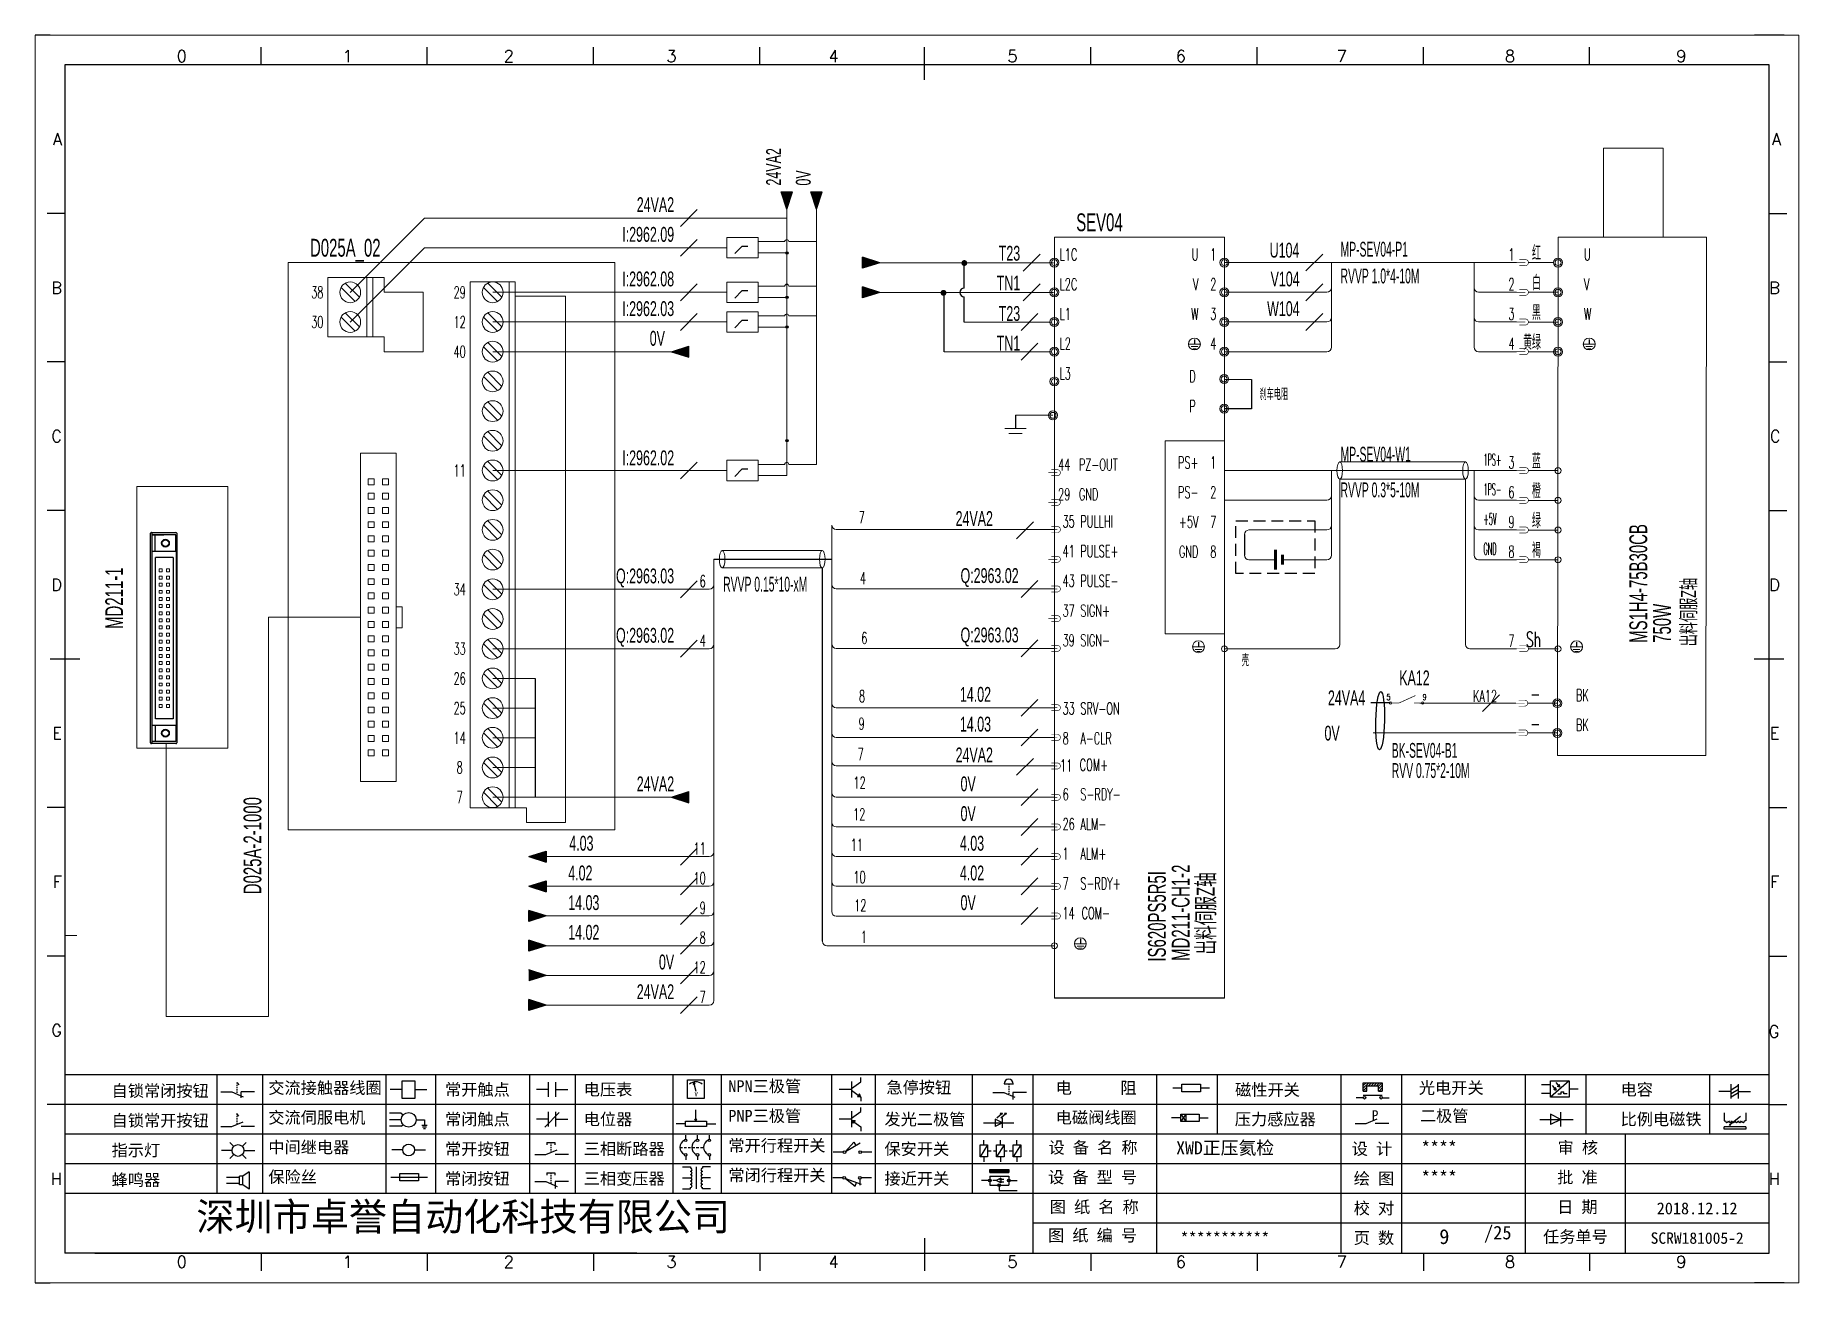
# Model space of a CAD drawing. Header units: millimetres. Extents: x -300 to 5587, y 233 to 3316.
# Drawn here: x 3080.1 to 3377.1, y 1904.7 to 2114.7 of the extents above; entities that cross this region are included whole.
import ezdxf
from ezdxf.enums import TextEntityAlignment as Align

# ---------------------------------------------------------------- set-up
doc = ezdxf.new("R2010")
doc.units = ezdxf.units.MM
doc.linetypes.add('ACAD_ISO02W100', pattern=[15, 12, -3])
doc.linetypes.add('DASHED', pattern=[0.75, 0.5, -0.25])
for name, color, linetype in [('AE_BOR', 1, 'Continuous'), ('ELEMENT', 3, 'Continuous'), ('SYMS', 7, 'Continuous'), ('Z_OM_GAIKEI', 7, 'Continuous')]:
    doc.layers.add(name, color=color, linetype=linetype)
doc.layers.add('Dimension', color=3, linetype='Continuous', lineweight=13)
doc.styles.get("Standard").update_dxf_attribs({"font": ''})
doc.styles.add('WD', font='romans.shx', dxfattribs={"width": 0.8, "bigfont": 'gbcbig.shx'})
doc.styles.add('样式 8', font='arial.ttf', dxfattribs={"width": 0.6, "height": 2.5})
doc.styles.add('汉字', font='')
doc.styles.get('Standard').set_extended_font_data('SimSun')
doc.styles.get('汉字').set_extended_font_data('新宋体')

msp = doc.modelspace()

# ---------------------------------------------------------------- texts
at = {"lineweight": 0, "style": 'WD', "width": 0.6}
for s, height, p in [('红', 2.5, (3333.694, 2076.76)), ('U', 2, (3276.025, 2076.76)), ('1', 2, (3279.025, 2076.768)), ('V', 2, (3276.025, 2071.76)), ('2', 2, (3279.025, 2071.768)), ('白', 2.5, (3333.694, 2071.76)), ('W', 2, (3276.025, 2066.76)), ('3', 2, (3279.025, 2066.764)), ('黑', 2.5, (3333.694, 2066.756)), ('黄绿', 2.5, (3333.694, 2061.756)), ('4', 2, (3279.025, 2061.76)), ('D', 2, (3275.584, 2056.253)), ('P', 2, (3275.584, 2051.253)), ('7', 2, (3219.846, 2032.528)), ('6', 2, (3193.053, 2021.768)), ('4', 2, (3220.038, 2022.27)), ('4', 2, (3193.053, 2011.768)), ('6', 2, (3220.263, 2012.203)), ('Sh', 2.5, (3333.694, 2011.74)), ('8', 2, (3219.889, 2002.429)), ('-', 2.5, (3333.582, 2002.588)), ('9', 2, (3219.791, 1997.791)), ('-', 2.5, (3333.582, 1997.588)), ('7', 2, (3219.652, 1992.667)), ('12', 2, (3219.981, 1987.848)), ('12', 2, (3219.925, 1982.531)), ('11', 2, (3193.053, 1976.768)), ('11', 2, (3219.528, 1977.405)), ('10', 2, (3193.053, 1971.768)), ('10', 2, (3219.961, 1971.964)), ('12', 2, (3220.116, 1967.203)), ('9', 2, (3193.053, 1966.772)), ('8', 2, (3193.053, 1961.772)), ('1', 2, (3220.182, 1961.889)), ('12', 2, (3193.053, 1956.772)), ('7', 2, (3193.053, 1951.772))]:
    msp.add_text(s, height=height, dxfattribs=at).set_placement(p, align=Align.RIGHT)
for s, p in [('L1C', (3252.633, 2076.76)), ('1', (3328.228, 2076.768)), ('U', (3340.95, 2076.76)), ('L2C', (3252.633, 2071.76)), ('2', (3328.228, 2071.768)), ('V', (3340.95, 2071.76)), ('L1', (3252.633, 2066.756)), ('3', (3328.228, 2066.764)), ('W', (3340.95, 2066.756)), ('L2', (3252.633, 2061.756)), ('4', (3328.228, 2061.76)), ('L3', (3252.633, 2056.752)), ('刹车电阻', (3286.313, 2053.264)), ('44', (3252.383, 2041.394)), ('PZ-OUT', (3255.883, 2041.394)), ('3', (3328.228, 2041.748)), ('29', (3252.383, 2036.394)), ('GND', (3255.883, 2036.394)), ('6', (3328.228, 2036.744)), ('35', (3253.133, 2031.819)), ('PULLHI', (3256.133, 2031.819)), ('9', (3328.228, 2031.744)), ('41', (3253.133, 2026.819)), ('PULSE+', (3256.133, 2026.819)), ('8', (3328.228, 2026.744)), ('43', (3253.133, 2021.819)), ('PULSE-', (3256.133, 2021.819)), ('37', (3253.133, 2016.819)), ('SIGN+', (3256.133, 2016.819)), ('39', (3253.133, 2011.819)), ('SIGN-', (3256.133, 2011.819)), ('7', (3328.228, 2011.744)), ('33', (3253.133, 2000.331)), ('SRV-ON ', (3256.133, 2000.331)), ('KA12', (3322.257, 2002.443)), ('BK', (3339.602, 2002.588)), ('BK', (3339.602, 1997.584)), ('8', (3253.133, 1995.327)), ('A-CLR ', (3256.133, 1995.327)), ('11', (3252.726, 1990.743)), ('COM+', (3256.022, 1990.853)), ('6', (3253.133, 1985.896)), ('S-RDY-', (3256.133, 1985.896)), ('26', (3253.133, 1980.892)), ('ALM- ', (3256.133, 1980.892)), ('1', (3253.133, 1975.904)), ('ALM+', (3256.133, 1975.904)), ('7', (3253.133, 1970.9)), ('S-RDY+', (3256.133, 1970.9)), ('14', (3253.133, 1965.9)), ('COM-', (3256.344, 1965.9))]:
    msp.add_text(s, height=2, dxfattribs=at).set_placement(p)
for s, p in [('38', (3127.622, 2071.41)), ('29', (3151.604, 2071.41)), ('30', (3127.622, 2066.41)), ('12', (3151.604, 2066.41)), ('40', (3151.604, 2061.41)), ('11', (3151.604, 2041.41)), ('34', (3151.604, 2021.41)), ('33', (3151.604, 2011.41)), ('26', (3151.604, 2006.41)), ('25', (3151.604, 2001.41)), ('14', (3151.604, 1996.41)), ('8', (3151.604, 1991.41)), ('7', (3151.604, 1986.41))]:
    msp.add_text(s, height=2, dxfattribs=at).set_placement(p, align=Align.MIDDLE)
at = {"color": 6, "lineweight": 0, "style": 'WD', "width": 0.6}
for s, height, p in [('PS+', 2, (3276.025, 2041.744)), ('1', 2, (3279.025, 2041.744)), ('蓝', 2.5, (3333.694, 2041.74)), ('PS-', 2, (3276.025, 2036.744)), ('2', 2, (3279.025, 2036.744)), ('橙', 2.5, (3333.694, 2036.74)), ('绿', 2.5, (3333.694, 2031.74)), ('+5V', 2, (3276.025, 2031.744)), ('7', 2, (3279.025, 2031.744)), ('GND', 2, (3276.025, 2026.74)), ('8', 2, (3279.025, 2026.74)), ('褐', 2.5, (3333.694, 2026.74)), ('壳', 2, (3284.528, 2008.458))]:
    msp.add_text(s, height=height, dxfattribs=at).set_placement(p, align=Align.RIGHT)
at = {"color": 6, "lineweight": 0}
for s, height, style, width, p in [('1PS+', 2, 'WD', 0.4, (3324.026, 2042.24)), ('1PS-', 2, 'WD', 0.4, (3324.026, 2037.24)), ('+5V', 2, 'WD', 0.4, (3324.026, 2032.24)), ('GND', 2, 'WD', 0.4, (3324.026, 2027.24)), ('14.02', 2.5, '样式 8', 0.6, (3235.847, 2002.469)), ('14.03', 2.5, '样式 8', 0.6, (3235.847, 1997.465))]:
    msp.add_text(s, height=height, dxfattribs=dict(at, style=style, width=width)).set_placement(p)
msp.add_text('9', height=2.5).set_placement((3316.587, 1911.188))
at = {"layer": 'Dimension', "lineweight": 0, "style": '样式 8', "width": 0.6}
for s, height, p in [('24VA2', 2.5, (3205.714, 2089.378)), ('0V', 2.5, (3210.714, 2089.378)), ('MD211-1', 3, (3094.904, 2014.742)), ('750W', 3, (3355.599, 2012.401)), ('D025A-2-1000', 3, (3118.196, 1970.076)), ('MD211-CH1-2', 3, (3274.527, 1958.855)), ('出料伺服Z轴', 3, (3278.724, 1959.947))]:
    msp.add_text(s, height=height, rotation=90, dxfattribs=at).set_placement(p)
for s, p in [('24VA2', (3187.717, 2084.91)), ('T23', (3245.999, 2076.732)), ('U104', (3293.021, 2077.249)), ('TN1', (3245.999, 2071.732)), ('V104', (3293.062, 2072.41)), ('T23', (3245.999, 2066.596)), ('W104', (3293.062, 2067.41)), ('0V', (3186.17, 2062.41)), ('TN1', (3245.999, 2061.596)), ('Q:2963.03', (3187.717, 2022.41)), ('Q:2963.02', (3187.717, 2012.41))]:
    msp.add_text(s, height=2.5, dxfattribs=at).set_placement(p, align=Align.RIGHT)
at = {"layer": 'Dimension', "color": 6, "lineweight": 0, "style": '样式 8', "width": 0.6}
for s, p in [('I:2962.09', (3187.717, 2079.91)), ('I:2962.08', (3187.717, 2072.41)), ('I:2962.03', (3187.717, 2067.41)), ('I:2962.02', (3187.717, 2042.29))]:
    msp.add_text(s, height=2.5, dxfattribs=at).set_placement(p, align=Align.RIGHT)
at = {"layer": 'Dimension', "lineweight": 0, "style": '样式 8', "width": 0.6}
for s, height, p in [('SEV04', 3, (3255.439, 2081.693)), ('D025A_02', 3, (3126.392, 2077.41)), ('24VA2', 2.5, (3235.121, 2032.075)), ('0V', 2.5, (3297.252, 1995.948)), ('24VA2', 2.5, (3235.121, 1992.275))]:
    msp.add_text(s, height=height, dxfattribs=at).set_placement(p)
at = {"layer": 'Dimension', "color": 3, "lineweight": 0, "style": '样式 8'}
for s, width, p in [('MP-SEV04-P1', 0.5, (3299.952, 2077.41)), ('MP-SEV04-W1', 0.5, (3299.952, 2042.894)), ('KA12', 0.6, (3309.84, 2005.251)), ('24VA4', 0.6, (3297.826, 2001.884)), ('BK-SEV04-B1', 0.5, (3308.581, 1993.043)), ('0V', 0.6, (3235.953, 1987.402)), ('0V', 0.6, (3235.953, 1982.398)), ('4.03', 0.6, (3170.054, 1977.41)), ('4.02', 0.6, (3169.881, 1972.41)), ('14.03', 0.6, (3169.881, 1967.414)), ('0V', 0.6, (3235.953, 1967.406)), ('14.02', 0.6, (3169.881, 1962.414))]:
    msp.add_text(s, height=2.5, dxfattribs=dict(at, width=width)).set_placement(p)
at = {"layer": 'Dimension', "color": 1, "lineweight": 0, "style": '样式 8', "width": 0.5}
for s, p in [('RVVP 1.0*4-10M', (3299.952, 2075.41)), ('RVVP 0.3*5-10M', (3299.952, 2039.394)), ('RVVP 0.15*10-xM', (3195.978, 2023.525)), ('RVV 0.75*2-10M', (3308.581, 1992.145))]:
    msp.add_text(s, height=2.5, dxfattribs=at).set_placement(p, align=Align.TOP_LEFT)
at = {"layer": 'Dimension', "color": 6, "lineweight": 0, "style": '样式 8', "width": 0.6}
for s, p in [('MS1H4-75B30CB', (3351.599, 2012.401)), ('IS620PS5R5I', (3270.527, 1958.739))]:
    msp.add_text(s, height=3, rotation=90, dxfattribs=at).set_placement(p)
for s, p in [('Q:2963.02', (3235.953, 2022.469)), ('Q:2963.03', (3235.953, 2012.469)), ('4.03', (3235.847, 1977.41)), ('4.02', (3235.847, 1972.406))]:
    msp.add_text(s, height=2.5, dxfattribs=at).set_placement(p)
at = {"layer": 'Dimension', "color": 3, "lineweight": 0, "style": '样式 8', "width": 0.6}
msp.add_text('出料伺服Z轴', height=2.5, rotation=90, dxfattribs=at).set_placement((3359.796, 2011.809))
for s, p in [('24VA2', (3187.717, 1987.406)), ('0V', (3187.717, 1957.414)), ('24VA2', (3187.717, 1952.414))]:
    msp.add_text(s, height=2.5, dxfattribs=at).set_placement(p, align=Align.RIGHT)

# ---------------------------------------------------------------- blocks, each defined once
blk = doc.blocks.new('磁性开关')
at = {"linetype": 'ByBlock'}
h = blk.add_hatch(dxfattribs=at)
h.set_pattern_fill('ANSI31', color=256, scale=0.1, style=0)
h.paths.add_polyline_path([(-1910.88, -776.69), (-1910.88, -775.29), (-1907.69, -775.29), (-1907.69, -776.69), (-1908.31, -776.69), (-1908.31, -775.79), (-1910.25, -775.79), (-1910.25, -776.69)])
for p, q in [((-1910.91, -777.81), (-1912.09, -777.81)), ((-1910.88, -776.69), (-1910.88, -775.29)), ((-1910.88, -775.29), (-1907.69, -775.29)), ((-1910.88, -776.69), (-1910.25, -776.69)), ((-1910.88, -777.39), (-1907.69, -777.39)), ((-1910.25, -776.69), (-1910.25, -775.79)), ((-1910.25, -775.79), (-1908.31, -775.79)), ((-1908.31, -776.69), (-1908.31, -775.79)), ((-1908.31, -776.69), (-1907.69, -776.69)), ((-1907.69, -775.29), (-1907.69, -776.69)), ((-1907.66, -777.81), (-1906.48, -777.81))]:
    blk.add_line(p, q, dxfattribs=at)
for centre in [(-1910.68, -777.81), (-1907.88, -777.81)]:
    blk.add_circle(centre, 0.225, dxfattribs=at)
blk = doc.blocks.new('*U4')
at = {"linetype": 'ByBlock'}
for p, q in [((-1909.23, -780.45), (-1909.23, -780.67)), ((-1909.23, -780.45), (-1908.92, -780.84)), ((-1909.23, -780.84), (-1909.23, -781.05)), ((-1911.92, -782.07), (-1910.06, -782.07)), ((-1910.06, -782.07), (-1908.18, -782.88)), ((-1909.23, -781.23), (-1909.23, -781.44)), ((-1909.23, -781.61), (-1909.23, -781.83)), ((-1909.23, -782), (-1909.23, -782.21)), ((-1909.23, -782.38), (-1909.23, -782.43)), ((-1908.52, -783.07), (-1908.52, -782.07)), ((-1906.25, -782.07), (-1908.52, -782.07))]:
    blk.add_line(p, q, dxfattribs=at)
blk = doc.blocks.new('*U6')
at = {"linetype": 'ByBlock'}
for p, q in [((-1911.92, -792.89), (-1910.06, -792.89)), ((-1910.06, -792.89), (-1908.18, -792.08)), ((-1908.88, -791.17), (-1909.23, -790.71)), ((-1909.23, -790.71), (-1909.23, -790.92)), ((-1909.23, -791.09), (-1909.23, -791.31)), ((-1909.23, -791.48), (-1909.23, -791.69)), ((-1909.23, -791.86), (-1909.23, -792.08)), ((-1909.23, -792.25), (-1909.23, -792.47)), ((-1906.25, -792.89), (-1908.52, -792.89))]:
    blk.add_line(p, q, dxfattribs=at)
blk = doc.blocks.new('蜂鸣器')
at = {"linetype": 'ByBlock'}
for p, q in [((-1907.17, -795.53), (-1908.25, -796.26)), ((-1907.17, -795.53), (-1907.17, -798.41)), ((-1908.8, -796.48), (-1911.01, -796.48)), ((-1908.8, -797.46), (-1911.01, -797.46)), ((-1908.25, -796.26), (-1908.8, -796.26)), ((-1908.8, -797.68), (-1908.8, -796.26)), ((-1908.25, -797.68), (-1908.8, -797.68)), ((-1908.25, -797.68), (-1908.25, -796.26)), ((-1907.17, -798.41), (-1908.25, -797.68))]:
    blk.add_line(p, q, dxfattribs=at)
blk = doc.blocks.new('指示灯')
at = {"linetype": 'ByBlock'}
for p, q in [((-1854.25, -776.92), (-1856.06, -776.92)), ((-1854.62, -775.59), (-1853.97, -776.23)), ((-1854.62, -778.25), (-1853.97, -777.61)), ((-1851.9, -775.59), (-1852.54, -776.23)), ((-1851.9, -778.25), (-1852.54, -777.61)), ((-1852.26, -776.92), (-1850.45, -776.92))]:
    blk.add_line(p, q, dxfattribs=at)
blk.add_circle((-1853.26, -776.92), 0.992, dxfattribs=at)
blk = doc.blocks.new('光电开关')
at = {"linetype": 'ByBlock'}
h = blk.add_hatch(dxfattribs=at)
h.set_pattern_fill('ANSI31', color=256, scale=0.01, style=0)
h.set_pattern_definition([(45, (0.172267, 0), (-0.0224506403, 0.0224506403), [])])
h.paths.add_polyline_path([(-1882.44, -776.34), (-1882.5, -775.91), (-1882.68, -776.07)])
h.paths.add_polyline_path([(-1882.86, -776.23), (-1882.44, -776.34), (-1882.68, -776.07)])
h.paths.add_polyline_path([(-1883.05, -776.88), (-1883.11, -776.45), (-1883.29, -776.61)])
h.paths.add_polyline_path([(-1883.47, -776.77), (-1883.05, -776.88), (-1883.29, -776.61)])
for p, q in [((-1884.01, -775.96), (-1885.56, -775.96)), ((-1884.01, -777.39), (-1885.56, -777.39)), ((-1880.91, -775.3), (-1884.01, -778.05)), ((-1883.75, -776.09), (-1883.05, -776.88)), ((-1883.11, -776.45), (-1883.47, -776.77)), ((-1883.05, -776.88), (-1883.47, -776.77)), ((-1883.14, -775.55), (-1882.44, -776.34)), ((-1883.05, -776.88), (-1883.11, -776.45)), ((-1882.5, -775.91), (-1882.86, -776.23)), ((-1882.44, -776.34), (-1882.86, -776.23)), ((-1882.78, -777.47), (-1882.23, -777.47)), ((-1882.44, -776.34), (-1882.5, -775.91)), ((-1882.23, -777.47), (-1882.23, -777.14)), ((-1882.23, -777.14), (-1881.78, -777.14)), ((-1881.78, -777.47), (-1881.78, -777.14)), ((-1881.23, -777.47), (-1881.78, -777.47)), ((-1879.37, -776.67), (-1880.91, -776.67))]:
    blk.add_line(p, q, dxfattribs=at)
blk.add_lwpolyline([(-1884.01, -775.3), (-1880.91, -775.3), (-1880.91, -778.05), (-1884.01, -778.05)], close=True, dxfattribs=at)
blk = doc.blocks.new('交流接触器线圈')
at = {"linetype": 'ByBlock'}
for p, q in [((-1880.82, -781.77), (-1882.87, -781.77)), ((-1878.72, -781.77), (-1876.67, -781.77))]:
    blk.add_line(p, q, dxfattribs=at)
blk.add_lwpolyline([(-1880.82, -780.28), (-1878.72, -780.28), (-1878.72, -783.26), (-1880.82, -783.26)], close=True, dxfattribs=at)
blk = doc.blocks.new('交流伺服电机')
at = {"linetype": 'ByBlock'}
for p, q in [((-1880.97, -785.75), (-1882.94, -785.75)), ((-1880.97, -786.85), (-1882.94, -786.85)), ((-1880.97, -785.75), (-1880.65, -786.03)), ((-1878.49, -786.85), (-1877.07, -786.85)), ((-1877.07, -786.85), (-1877.07, -787.72)), ((-1880.97, -787.94), (-1882.94, -787.94)), ((-1880.97, -787.94), (-1880.65, -787.67)), ((-1877.54, -787.72), (-1876.59, -787.72)), ((-1877.38, -788.01), (-1876.75, -788.01)), ((-1877.23, -788.29), (-1876.9, -788.29))]:
    blk.add_line(p, q, dxfattribs=at)
blk.add_circle((-1879.73, -786.85), 1.24, dxfattribs=at)
blk = doc.blocks.new('中间继电器')
at = {"linetype": 'ByBlock'}
for p, q in [((-1880.72, -791.92), (-1882.54, -791.92)), ((-1878.74, -791.92), (-1876.92, -791.92))]:
    blk.add_line(p, q, dxfattribs=at)
blk.add_circle((-1879.73, -791.92), 0.992, dxfattribs=at)
blk = doc.blocks.new('保险丝')
at = {"linetype": 'ByBlock'}
blk.add_line((-1882.72, -796.49), (-1876.55, -796.49), dxfattribs=at)
blk.add_lwpolyline([(-1881.2, -795.86), (-1878.06, -795.86), (-1878.06, -797.12), (-1881.2, -797.12)], close=True, dxfattribs=at)
blk = doc.blocks.new('常开按钮')
at = {"linetype": 'ByBlock'}
for p, q in [((-1910.06, -787.73), (-1908.18, -786.93)), ((-1909.9, -785.68), (-1908.56, -785.68)), ((-1909.9, -785.68), (-1909.9, -786.07)), ((-1909.23, -785.68), (-1909.23, -785.89)), ((-1909.23, -786.06), (-1909.23, -786.28)), ((-1909.23, -786.45), (-1909.23, -786.67)), ((-1909.23, -786.84), (-1909.23, -787.05)), ((-1908.56, -785.68), (-1908.56, -786.07)), ((-1911.92, -787.73), (-1910.06, -787.73)), ((-1909.23, -787.22), (-1909.23, -787.38)), ((-1906.25, -787.73), (-1908.52, -787.73))]:
    blk.add_line(p, q, dxfattribs=at)
blk = doc.blocks.new('常开触点')
at = {"linetype": 'ByBlock'}
for p, q in [((-1853.82, -782.99), (-1853.82, -780.56)), ((-1852.6, -782.99), (-1852.6, -780.56)), ((-1853.82, -781.77), (-1855.88, -781.77)), ((-1852.6, -781.77), (-1850.55, -781.77))]:
    blk.add_line(p, q, dxfattribs=at)
blk = doc.blocks.new('常闭触点')
at = {"linetype": 'ByBlock'}
for p, q in [((-1853.82, -786.77), (-1855.88, -786.77)), ((-1852.01, -785.66), (-1854.43, -788.1)), ((-1853.82, -787.99), (-1853.82, -785.56)), ((-1852.6, -787.99), (-1852.6, -785.56)), ((-1852.6, -786.77), (-1850.55, -786.77))]:
    blk.add_line(p, q, dxfattribs=at)
blk = doc.blocks.new('常闭按钮')
at = {"linetype": 'ByBlock'}
for p, q in [((-1856.13, -792.28), (-1854.28, -792.28)), ((-1854.28, -792.28), (-1852.4, -793.09)), ((-1854.11, -790.83), (-1852.77, -790.83)), ((-1854.11, -790.83), (-1854.11, -791.22)), ((-1853.44, -790.83), (-1853.44, -791.04)), ((-1853.44, -791.21), (-1853.44, -791.43)), ((-1853.44, -791.6), (-1853.44, -791.82)), ((-1853.44, -791.99), (-1853.44, -792.2)), ((-1853.44, -792.37), (-1853.44, -792.53)), ((-1852.77, -790.83), (-1852.77, -791.22)), ((-1850.47, -792.28), (-1852.73, -792.28)), ((-1852.73, -792.28), (-1852.73, -793.43))]:
    blk.add_line(p, q, dxfattribs=at)
blk = doc.blocks.new('电磁阀线圈')
at = {"linetype": 'ByBlock'}
for p, q in [((-1854.61, -795.92), (-1853.75, -797.16)), ((-1853.75, -795.92), (-1854.61, -797.16)), ((-1853.75, -795.92), (-1853.75, -797.16)), ((-1854.61, -796.54), (-1856.17, -796.54)), ((-1851.53, -796.54), (-1849.97, -796.54))]:
    blk.add_line(p, q, dxfattribs=at)
blk.add_lwpolyline([(-1854.61, -795.92), (-1851.53, -795.92), (-1851.53, -797.16), (-1854.61, -797.16)], close=True, dxfattribs=at)
blk = doc.blocks.new('电压表')
at = {"linetype": 'ByBlock'}
for p, q in [((-1814.84, -780.75), (-1814.91, -781.13)), ((-1814.6, -781.05), (-1814.91, -781.13)), ((-1814.84, -780.75), (-1814.46, -782.26)), ((-1814.84, -780.75), (-1814.6, -781.05))]:
    blk.add_line(p, q, dxfattribs=at)
blk.add_lwpolyline([(-1815.84, -780.34), (-1813.07, -780.34), (-1813.07, -783.49), (-1815.84, -783.49)], close=True, dxfattribs=at)
blk.add_arc((-1814.46, -782.26), 1.56, 46.8313, 133.1687, dxfattribs=at)
at = {"linetype": 'ByBlock', "insert": (-1814.7, -782.39), "char_height": 0.75, "width": 0.6768, "attachment_point": 1}
blk.add_mtext('V', dxfattribs=at)
blk = doc.blocks.new('电位器')
at = {"linetype": 'ByBlock'}
for p, q in [((-1814.45, -787.3), (-1814.62, -786.96)), ((-1814.62, -786.96), (-1814.27, -786.96)), ((-1814.45, -787.3), (-1814.45, -785.39)), ((-1814.45, -787.3), (-1814.27, -786.96)), ((-1816.21, -787.75), (-1817.79, -787.75)), ((-1812.68, -787.75), (-1811.1, -787.75))]:
    blk.add_line(p, q, dxfattribs=at)
blk.add_lwpolyline([(-1816.21, -787.3), (-1812.68, -787.3), (-1812.68, -788.2), (-1816.21, -788.2)], close=True, dxfattribs=at)
blk = doc.blocks.new('三相断路器')
at = {"linetype": 'ByBlock'}
for p, q in [((-1816.17, -790.33), (-1816.17, -789.7)), ((-1814.17, -790.33), (-1814.17, -789.7)), ((-1812.18, -790.33), (-1812.18, -789.7)), ((-1817.14, -791.74), (-1816.72, -791.74)), ((-1816.45, -791.74), (-1816.03, -791.74)), ((-1815.76, -791.74), (-1815.34, -791.74)), ((-1815.07, -791.74), (-1814.65, -791.74)), ((-1814.38, -791.74), (-1813.96, -791.74)), ((-1813.69, -791.74), (-1813.27, -791.74)), ((-1816.17, -793.19), (-1816.17, -793.83)), ((-1814.17, -793.19), (-1814.17, -793.83)), ((-1812.18, -793.19), (-1812.18, -793.83))]:
    blk.add_line(p, q, dxfattribs=at)
for centre in [(-1816.17, -790.55), (-1816.17, -792.98), (-1814.17, -790.55), (-1814.17, -792.98), (-1812.18, -790.55), (-1812.18, -792.98)]:
    blk.add_circle(centre, 0.219, dxfattribs=at)
for centre in [(-1815.81, -791.74), (-1813.82, -791.74), (-1811.83, -791.74)]:
    blk.add_arc(centre, 1.32, 115.5791, 244.4209, dxfattribs=at)
blk = doc.blocks.new('三相变压器')
at = {"linetype": 'ByBlock'}
for p, q in [((-1816.69, -795.03), (-1815.37, -795.03)), ((-1815.37, -795.03), (-1815.37, -795.24)), ((-1814.34, -798.7), (-1814.34, -795.04)), ((-1812, -795.03), (-1813.32, -795.03)), ((-1813.32, -795.03), (-1813.32, -795.24)), ((-1816.69, -796.87), (-1815.37, -796.87)), ((-1816.69, -798.71), (-1815.37, -798.71)), ((-1815.37, -798.71), (-1815.37, -798.5)), ((-1812, -796.87), (-1813.32, -796.87)), ((-1813.32, -798.71), (-1813.32, -798.5)), ((-1812, -798.71), (-1813.32, -798.71))]:
    blk.add_line(p, q, dxfattribs=at)
for centre, start, end in [((-1815.37, -795.51), 270, 90), ((-1815.37, -796.06), 270, 90), ((-1813.32, -795.51), 90, 270), ((-1813.32, -796.06), 90, 270), ((-1815.37, -796.6), 270, 90), ((-1815.37, -797.14), 270, 90), ((-1815.37, -797.68), 270, 90), ((-1815.37, -798.23), 270, 90), ((-1813.32, -796.6), 90, 270), ((-1813.32, -797.14), 90, 270), ((-1813.32, -797.68), 90, 270), ((-1813.32, -798.23), 90, 270)]:
    blk.add_arc(centre, 0.271, start, end, dxfattribs=at)
blk = doc.blocks.new('压力感应器')
at = {"linetype": 'ByBlock'}
for p, q in [((-1817.44, -777.73), (-1815.59, -777.73)), ((-1815.59, -777.73), (-1813.71, -776.93)), ((-1811.78, -777.73), (-1814.05, -777.73))]:
    blk.add_line(p, q, dxfattribs=at)
at = {"linetype": 'ByBlock', "insert": (-1814.65, -775.48), "char_height": 1.68, "width": 1.2242, "attachment_point": 1}
blk.add_mtext('{\\fNSimSun|b0|i0|c134|p49;P}', dxfattribs=at)
blk = doc.blocks.new('二极管')
at = {"linetype": 'ByBlock'}
for p, q in [((-1787.52, -776.77), (-1781.92, -776.77)), ((-1783.97, -776.77), (-1785.69, -775.9)), ((-1785.69, -775.9), (-1785.69, -777.65)), ((-1783.97, -776.77), (-1785.69, -777.65)), ((-1783.97, -777.99), (-1783.97, -775.56))]:
    blk.add_line(p, q, dxfattribs=at)
blk = doc.blocks.new('NPN三极管')
at = {"linetype": 'ByBlock'}
for p, q in [((-1785.73, -780.61), (-1785.73, -783.32)), ((-1785.73, -781.82), (-1784.15, -780.66)), ((-1784.15, -780.66), (-1784.15, -779.98)), ((-1785.73, -781.97), (-1787.81, -781.97)), ((-1785.73, -782.11), (-1784.15, -783.27)), ((-1784.41, -782.73), (-1784.74, -783.18)), ((-1784.15, -783.27), (-1784.74, -783.18)), ((-1784.15, -783.27), (-1784.41, -782.73)), ((-1784.15, -783.27), (-1784.15, -783.96))]:
    blk.add_line(p, q, dxfattribs=at)
blk = doc.blocks.new('PNP三极管')
at = {"linetype": 'ByBlock'}
for p, q in [((-1784.9, -786.74), (-1786.98, -786.74)), ((-1784.9, -785.38), (-1784.9, -788.09)), ((-1784.9, -786.59), (-1783.32, -785.43)), ((-1784.9, -786.88), (-1783.32, -788.04)), ((-1784.9, -786.88), (-1784.31, -786.97)), ((-1784.9, -786.88), (-1784.64, -787.42)), ((-1784.31, -786.97), (-1784.64, -787.42)), ((-1783.32, -785.43), (-1783.32, -784.75)), ((-1783.32, -788.04), (-1783.32, -788.73))]:
    blk.add_line(p, q, dxfattribs=at)
blk = doc.blocks.new('常开行程开关')
at = {"linetype": 'ByBlock'}
for p, q in [((-1786.29, -792.3), (-1788.01, -792.3)), ((-1785.89, -792.17), (-1784.52, -790.62)), ((-1785.89, -792.17), (-1783.43, -790.72)), ((-1784.52, -790.62), (-1784.19, -791.17)), ((-1781.48, -792.3), (-1783.21, -792.3))]:
    blk.add_line(p, q, dxfattribs=at)
for centre in [(-1786.07, -792.3), (-1783.42, -792.3)]:
    blk.add_circle(centre, 0.219, dxfattribs=at)
blk = doc.blocks.new('常闭行程开关')
at = {"linetype": 'ByBlock'}
for p, q in [((-1786.34, -796.62), (-1788.07, -796.62)), ((-1785.93, -796.72), (-1783.25, -797.7)), ((-1785.93, -796.72), (-1784.3, -798)), ((-1784.3, -798), (-1784.08, -797.4)), ((-1783.48, -796.84), (-1783.48, -797.85)), ((-1781.54, -796.62), (-1783.26, -796.62))]:
    blk.add_line(p, q, dxfattribs=at)
for centre in [(-1786.12, -796.62), (-1783.48, -796.62)]:
    blk.add_circle(centre, 0.219, dxfattribs=at)
blk = doc.blocks.new('电容')
at = {"linetype": 'ByBlock'}
for p, q in [((-1756.08, -782.99), (-1756.08, -780.56)), ((-1754.86, -780.79), (-1756.08, -781.55)), ((-1754.86, -782.99), (-1754.86, -780.56)), ((-1756.08, -781.77), (-1758.13, -781.77)), ((-1754.86, -781.44), (-1756.08, -782.2)), ((-1754.86, -781.99), (-1756.08, -782.75)), ((-1754.86, -781.77), (-1752.81, -781.77))]:
    blk.add_line(p, q, dxfattribs=at)
blk = doc.blocks.new('发光二极管')
at = {"linetype": 'ByBlock'}
for p, q in [((-1758.01, -786.77), (-1752.89, -786.77)), ((-1754.84, -786.77), (-1756.04, -786.16)), ((-1756.04, -786.16), (-1756.04, -787.39)), ((-1754.84, -786.77), (-1756.04, -787.39)), ((-1755.78, -785.92), (-1754.89, -785.14)), ((-1754.89, -785.14), (-1755.2, -785.22)), ((-1755.2, -785.22), (-1755.01, -785.43)), ((-1755.08, -785.92), (-1754.18, -785.14)), ((-1754.89, -785.14), (-1755.01, -785.43)), ((-1754.84, -787.63), (-1754.84, -785.92)), ((-1754.18, -785.14), (-1754.49, -785.22)), ((-1754.49, -785.22), (-1754.31, -785.43)), ((-1754.18, -785.14), (-1754.31, -785.43))]:
    blk.add_line(p, q, dxfattribs=at)
blk = doc.blocks.new('比例电磁阀')
at = {"linetype": 'ByBlock'}
for p, q in [((-1757.26, -775.38), (-1757.26, -776.71)), ((-1757.26, -776.71), (-1757.05, -776.71)), ((-1753.6, -777.73), (-1757.25, -777.73)), ((-1757.25, -778.13), (-1757.25, -777.73)), ((-1753.6, -778.13), (-1757.25, -778.13)), ((-1754.5, -775.98), (-1756.35, -777.44)), ((-1756.35, -777.44), (-1756.25, -777.25)), ((-1756.35, -777.44), (-1756.15, -777.38)), ((-1756.15, -777.38), (-1756.25, -777.25)), ((-1753.58, -776.71), (-1753.8, -776.71)), ((-1753.6, -777.73), (-1753.6, -778.13)), ((-1753.58, -775.38), (-1753.58, -776.71))]:
    blk.add_line(p, q, dxfattribs=at)
for centre in [(-1756.78, -776.71), (-1756.24, -776.71), (-1755.7, -776.71), (-1755.15, -776.71), (-1754.61, -776.71), (-1754.07, -776.71)]:
    blk.add_arc(centre, 0.271, 180, 0, dxfattribs=at)
blk = doc.blocks.new('保安开关')
at = {"linetype": 'ByBlock'}
for p, q in [((-1757.96, -790.79), (-1757.96, -789.97)), ((-1755.17, -790.79), (-1755.17, -789.97)), ((-1752.39, -790.79), (-1752.39, -789.97)), ((-1757.33, -790.79), (-1758.6, -792.81)), ((-1757.96, -792.81), (-1757.96, -793.62)), ((-1757.33, -791.8), (-1756.72, -791.8)), ((-1756.35, -791.8), (-1755.89, -791.8)), ((-1754.54, -790.79), (-1755.81, -792.81)), ((-1755.17, -792.81), (-1755.17, -793.62)), ((-1754.52, -791.8), (-1754.06, -791.8)), ((-1753.69, -791.8), (-1753.08, -791.8)), ((-1751.75, -790.79), (-1753.02, -792.81)), ((-1752.39, -792.81), (-1752.39, -793.62))]:
    blk.add_line(p, q, dxfattribs=at)
for points in [[(-1758.6, -790.79), (-1757.33, -790.79), (-1757.33, -792.81), (-1758.6, -792.81)], [(-1755.81, -790.79), (-1754.54, -790.79), (-1754.54, -792.81), (-1755.81, -792.81)], [(-1753.02, -790.79), (-1751.75, -790.79), (-1751.75, -792.81), (-1753.02, -792.81)]]:
    blk.add_lwpolyline(points, close=True, dxfattribs=at)
blk = doc.blocks.new('接近开关')
at = {"linetype": 'ByBlock'}
h = blk.add_hatch(dxfattribs=at)
h.set_pattern_fill('ANSI31', color=256, scale=0.01, style=0)
h.set_pattern_definition([(45, (-89.131516, -30.795668), (-0.0224506403, 0.0224506403), [])])
h.paths.add_polyline_path([(-1516.96, -1123.35), (-1516.96, -1122.85), (-1513.76, -1122.85), (-1513.76, -1123.35)])
for p, q in [((-1517.18, -1124.71), (-1518.36, -1124.71)), ((-1516.96, -1123.35), (-1516.96, -1122.85)), ((-1516.96, -1122.85), (-1513.76, -1122.85)), ((-1516.96, -1123.35), (-1513.76, -1123.35)), ((-1516.96, -1123.95), (-1513.76, -1123.95)), ((-1516.96, -1123.95), (-1516.96, -1125.47)), ((-1516.96, -1125.47), (-1513.76, -1125.47)), ((-1515.91, -1124.71), (-1516.45, -1124.71)), ((-1515.11, -1124.31), (-1515.91, -1124.71)), ((-1515.11, -1125.11), (-1515.91, -1124.71)), ((-1515.33, -1124.53), (-1515.17, -1124.53)), ((-1515.33, -1124.88), (-1515.17, -1124.88)), ((-1515.25, -1124.45), (-1515.25, -1124.61)), ((-1515.11, -1124.31), (-1515.11, -1125.11)), ((-1515.11, -1124.48), (-1514.58, -1124.48)), ((-1515.11, -1124.94), (-1514.58, -1124.94)), ((-1513.76, -1122.85), (-1513.76, -1123.35)), ((-1513.76, -1123.95), (-1513.76, -1125.47)), ((-1513.54, -1124.71), (-1512.36, -1124.71)), ((-1515.36, -1125.69), (-1515.36, -1126.36)), ((-1515.36, -1126.36), (-1512.36, -1126.36))]:
    blk.add_line(p, q, dxfattribs=at)
for centre in [(-1516.96, -1124.71), (-1515.36, -1125.47), (-1513.76, -1124.71)]:
    blk.add_circle(centre, 0.225, dxfattribs=at)
blk = doc.blocks.new('电阻')
at = {"linetype": 'ByBlock'}
for p, q in [((-3.09, 0), (-1.57, 0)), ((1.57, 0), (3.09, 0))]:
    blk.add_line(p, q, dxfattribs=at)
blk.add_lwpolyline([(-1.57, 0.63), (1.57, 0.63), (1.57, -0.63), (-1.57, -0.63)], close=True, dxfattribs=at)
blk = doc.blocks.new('急停按钮')
at = {"linetype": 'ByBlock'}
for p, q in [((-1.86, 0), (0, 0)), ((0, 0), (1.88, -0.81)), ((0.06, 1.45), (1.61, 1.45)), ((0.83, 1.45), (0.83, 1.24)), ((0.83, 1.07), (0.83, 0.85)), ((0.83, 0.68), (0.83, 0.47)), ((0.83, 0.29), (0.83, 0.08)), ((3.81, 0), (1.54, 0)), ((1.54, 0), (1.54, -1.15)), ((0.83, -0.09), (0.83, -0.24))]:
    blk.add_line(p, q, dxfattribs=at)
blk.add_arc((0.83, 1.45), 0.774, 0, 180)
blk = doc.blocks.new('电控横A4')
for p, q in [((292, -5), (5, -5)), ((5, -5), (5, -205)), ((292, -205), (292, -5)), ((10.03, -205), (289.53, -205)), ((130.8, -205), (190.75, -205)), ((190.75, -205), (259.54, -205))]:
    blk.add_line(p, q)
at = {"lineweight": 9, "ltscale": 0.1}
for p, q in [((5, -151.57), (7, -151.57)), ((101.34, -205), (130.8, -205)), ((129.44, -205), (129.44, -205)), ((129.44, -205), (129.44, -205)), ((129.44, -205), (129.44, -205)), ((129.44, -205), (129.44, -205))]:
    blk.add_line(p, q, dxfattribs=at)
at = {"linetype": 'ByBlock'}
for p, q in [((292, -175), (5, -175)), ((292, -180), (5, -180)), ((292, -185), (5, -185)), ((292, -190), (5, -190)), ((292, -195), (5, -195)), ((292, -200), (168.03, -200))]:
    blk.add_line(p, q, dxfattribs=at)
at = {"color": 0, "lineweight": -2}
for p, q in [((30.58, -175), (30.58, -195)), ((38.26, -175), (38.26, -195)), ((59.05, -175), (59.05, -195)), ((67.4, -175), (67.4, -195)), ((83.26, -175), (83.26, -195)), ((90.91, -175), (90.91, -195)), ((107.4, -175), (107.4, -195)), ((115.5, -175), (115.5, -195)), ((134.12, -175), (134.12, -195)), ((141.48, -175), (141.48, -195)), ((157.79, -175), (157.79, -195)), ((168.03, -175), (168.03, -204.92)), ((188.84, -175), (188.84, -185)), ((199.08, -175), (199.08, -185)), ((219.89, -175), (219.89, -185)), ((230.12, -175), (230.12, -185)), ((250.93, -175), (250.93, -185)), ((261.17, -175), (261.17, -185)), ((281.98, -175), (281.98, -185)), ((188.84, -185), (188.84, -204.92)), ((219.89, -185), (219.89, -205)), ((230.12, -185), (230.12, -205)), ((250.93, -185), (250.93, -205)), ((267.79, -185), (267.79, -205))]:
    blk.add_line(p, q, dxfattribs=at)
at = {"color": 0, "ltscale": 2}
for p, q in [((292, -205), (292, -183.55)), ((101.34, -205), (5, -205)), ((259.54, -205), (289.53, -205)), ((259.54, -205), (292, -205))]:
    blk.add_line(p, q, dxfattribs=at)
at = {"layer": 'AE_BOR', "lineweight": 30}
for p, q in [((2.53, 0), (0, 0)), ((294.53, 0), (289.53, 0)), ((0, -210), (2.53, -210)), ((294.53, -210), (289.53, -210))]:
    blk.add_line(p, q, dxfattribs=at)
at = {"layer": 'AE_BOR', "color": 1, "lineweight": 15}
for p, q in [((0, 0), (297, 0)), ((0, -210), (0, 0)), ((297, 0), (297, -210)), ((297, -210), (0, -210))]:
    blk.add_line(p, q, dxfattribs=at)
at = {"layer": 'AE_BOR'}
for p, q in [((38.03, -5), (38.03, -2)), ((66.03, -5), (66.03, -2)), ((94.03, -5), (94.03, -2)), ((122.03, -5), (122.03, -2)), ((149.78, -5), (149.78, -2)), ((177.78, -5), (177.78, -2)), ((205.78, -5), (205.78, -2)), ((233.78, -5), (233.78, -2)), ((261.78, -5), (261.78, -2)), ((5, -30), (2, -30)), ((292, -30), (295, -30)), ((5, -55), (2, -55)), ((292, -55), (295, -55)), ((5, -80), (2, -80)), ((292, -80), (295, -80)), ((5, -130), (2, -130)), ((292, -130), (295, -130)), ((5, -155), (2, -155)), ((292, -155), (295, -155)), ((5, -180), (2, -180)), ((292, -180), (295, -180)), ((38.03, -205), (38.03, -208)), ((66.03, -205), (66.03, -208)), ((94.03, -205), (94.03, -208)), ((122.03, -205), (122.03, -208)), ((149.78, -205), (149.78, -208)), ((177.78, -205), (177.78, -208)), ((205.78, -205), (205.78, -208)), ((233.78, -205), (233.78, -208)), ((261.78, -205), (261.78, -208))]:
    blk.add_line(p, q, dxfattribs=at)
at = {"layer": 'AE_BOR', "color": 2, "lineweight": 30}
for p, q in [((149.78, -7.5), (149.78, -2.5)), ((2.5, -105), (7.5, -105)), ((289.5, -105), (294.5, -105)), ((149.78, -202.5), (149.78, -207.5)), ((149.78, -205), (149.78, -207.5))]:
    blk.add_line(p, q, dxfattribs=at)
at = {"linetype": 'ByBlock'}
for name, p in [('*U4', (1943.19, 604.18)), ('交流接触器线圈', (1942.62, 604.27)), ('常开触点', (1940.27, 604.3)), ('电压表', (1925.71, 604.52)), ('NPN三极管', (1923.2, 604.5)), ('磁性开关', (2134.53, 598.96)), ('光电开关', (2139.22, 599.27)), ('电容', (2041.69, 603.98)), ('电位器', (1925.71, 604.52)), ('PNP三极管', (1922.37, 604.27)), ('压力感应器', (2039.72, 594.52)), ('*U6', (1943.19, 609.18)), ('交流伺服电机', (1942.62, 604.27)), ('常闭触点', (1940.27, 604.3)), ('发光二极管', (1917.72, 603.69)), ('电磁阀线圈', (2047.53, 614.3)), ('二极管', (2040.91, 594.27)), ('比例电磁阀', (2041.69, 593.98)), ('指示灯', (1887.41, 589.18)), ('中间继电器', (1942.62, 604.27)), ('常开按钮', (1996.06, 599.3)), ('三相断路器', (1925.71, 604.52)), ('常开行程开关', (1922.37, 604.27)), ('保安开关', (1917.72, 603.98)), ('蜂鸣器', (1943.19, 604.18)), ('保险丝', (1942.62, 604.27)), ('常闭按钮', (1940.27, 599.3)), ('三相变压器', (1925.71, 604.52)), ('常闭行程开关', (1922.37, 604.27)), ('接近开关', (1677.72, 931.9))]:
    blk.add_blockref(name, p, dxfattribs=at)
for name, p in [('急停按钮', (163.12, -177.98)), ('电阻', (194.66, -177.22))]:
    blk.add_blockref(name, p)
at = {"char_height": 2, "attachment_point": 1, "style": '汉字'}
for s, insert in [('{\\fKaiTi_GB2312|b0|i0|c134|p49;自锁常闭按钮}', (12.86, -176.69)), ('{\\fKaiTi_GB2312|b0|i0|c134|p49;交流接触器线圈}', (39.25, -176.19)), ('{\\fKaiTi_GB2312|b0|i0|c134|p49;常开触点}', (69.01, -176.48)), ('{\\fKaiTi_GB2312|b0|i0|c134|p49;电压表}', (92.37, -176.47)), ('{\\fKaiTi_GB2312|b0|i0|c134|p49;NPN三极管}', (116.73, -175.91)), ('{\\fKaiTi_GB2312|b0|i0|c134|p49;急停按钮}', (143.35, -176.12)), ('{\\fKaiTi_GB2312|b0|i0|c134|p49;电      阻}', (171.86, -176.19)), ('{\\fKaiTi_GB2312|b0|i0|c134|p49;磁性开关}', (202.07, -176.53)), ('{\\fKaiTi_GB2312|b0|i0|c134|p49;光电开关}', (233.02, -176.19)), ('{\\fKaiTi_GB2312|b0|i0|c134|p49;电容}', (267, -176.48)), ('{\\fKaiTi_GB2312|b0|i0|c134|p49;交流伺服电机}', (39.25, -181.19)), ('{\\fKaiTi_GB2312|b0|i0|c134|p49;电位器}', (92.37, -181.47)), ('{\\fKaiTi_GB2312|b0|i0|c134|p49;PNP三极管}', (116.73, -180.91)), ('{\\fKaiTi_GB2312|b0|i0|c134|p49;电磁阀线圈}', (171.86, -181.19)), ('{\\fKaiTi_GB2312|b0|i0|c134|p49;压力感应器}', (202.02, -181.47)), ('{\\fKaiTi_GB2312|b0|i0|c134|p49;二极管}', (233.2, -180.91)), ('{\\fKaiTi_GB2312|b0|i0|c134|p49;自锁常开按钮}', (12.86, -181.69)), ('{\\fKaiTi_GB2312|b0|i0|c134|p49;常闭触点}', (69.01, -181.48)), ('{\\fKaiTi_GB2312|b0|i0|c134|p49;发光二极管}', (143.02, -181.48)), ('{\\fKaiTi_GB2312|b0|i0|c134|p49;比例电磁铁}', (267, -181.48)), ('{\\fKaiTi_GB2312|b0|i0|c134|p49;指示灯}', (12.86, -186.69)), ('{\\fKaiTi_GB2312|b0|i0|c134|p49;中间继电器}', (39.25, -186.19)), ('{\\fKaiTi_GB2312|b0|i0|c134|p49;常开按钮}', (69.01, -186.48)), ('{\\fKaiTi_GB2312|b0|i0|c134|p49;三相断路器}', (92.37, -186.47)), ('{\\fKaiTi_GB2312|b0|i0|c134|p49;常开行程开关}', (116.73, -185.91)), ('{\\fKaiTi_GB2312|b0|i0|c134|p49;保安开关}', (143.02, -186.48)), ('{\\fKaiTi_GB2312|b0|i0|c134|p0;设 备 名 称}', (170.65, -186.24)), ('{\\fKaiTi_GB2312|b0|i0|c134|p0;设 计}', (221.72, -186.46)), ('{\\fKaiTi_GB2312|b0|i0|c134|p0;审 核}', (256.39, -186.25)), ('{\\fKaiTi_GB2312|b0|i0|c134|p49;蜂鸣器}', (12.86, -191.69)), ('{\\fKaiTi_GB2312|b0|i0|c134|p49;保险丝}', (39.25, -191.19)), ('{\\fKaiTi_GB2312|b0|i0|c134|p49;常闭按钮}', (69.01, -191.48)), ('{\\fKaiTi_GB2312|b0|i0|c134|p49;三相变压器}', (92.37, -191.47)), ('{\\fKaiTi_GB2312|b0|i0|c134|p49;常闭行程开关}', (116.73, -190.91)), ('{\\fKaiTi_GB2312|b0|i0|c134|p49;接近开关}', (143.02, -191.48)), ('{\\fKaiTi_GB2312|b0|i0|c134|p0;设 备 型 号}', (170.58, -191.24)), ('{\\fKaiTi_GB2312|b0|i0|c134|p0;绘 图}', (222.05, -191.46)), ('{\\fKaiTi_GB2312|b0|i0|c134|p0;批 准}', (256.32, -191.25)), ('{\\fKaiTi_GB2312|b0|i0|c134|p0;图 纸 名 称}', (170.86, -196.24)), ('{\\fKaiTi_GB2312|b0|i0|c134|p0;日 期}', (256.32, -196.25)), ('{\\fKaiTi_GB2312|b0|i0|c134|p0;校 对}', (222.05, -196.46)), ('{\\fKaiTi_GB2312|b0|i0|c134|p0;图 纸 编 号}', (170.57, -201.03)), ('{\\fKaiTi_GB2312|b0|i0|c134|p0;页 数}', (222.05, -201.46)), ('{\\fKaiTi_GB2312|b0|i0|c134|p0;任务单号}', (253.94, -201.25))]:
    blk.add_mtext(s, dxfattribs=dict(at, insert=insert))
for s, insert, char_height, width, attachment_point in [('{\\fKaiTi_GB2312|b0|i0|c134|p49;XWD正压氦检}', (192.15, -186.2), 2.2, 26.5767, 1), ('{\\fKaiTi_GB2312|b0|i0|c134|p49;****}', (233.43, -186.2), 2.2, 15.3175, 1), ('{\\fKaiTi_GB2312|b0|i0|c134|p49;****}', (233.43, -191.2), 2.2, 15.3175, 1), ('{\\fKaiTi_GB2312|b0|i0|c134|p49;2018.12.12}', (279.89, -197.5), 2, 24.2172, 5), ('{\\fKaiTi_GB2312|b0|i0|c134|p49;SCRW181005-2}', (279.89, -202.5), 1.92, 24.2172, 5)]:
    blk.add_mtext(s, dxfattribs=dict(insert=insert, char_height=char_height, width=width, attachment_point=attachment_point))
at = {"color": 0, "lineweight": -2}
for s, insert, char_height, width, attachment_point in [('深圳市卓誉自动化科技有限公司', (27.14, -196.53), 4.7064, 96.1138, 1), ('{\\C256;***********}', (200.36, -202.5), 2, 31.0482, 5)]:
    blk.add_mtext(s, dxfattribs=dict(at, insert=insert, char_height=char_height, width=width, attachment_point=attachment_point))
at = {"color": 0, "linetype": 'ByBlock', "lineweight": -2, "insert": (242.64, -201.84), "char_height": 4.2689, "width": 20.8102, "attachment_point": 5}
blk.add_mtext('  {\\H0.53119x; /25}', dxfattribs=at)
at = {"layer": 'AE_BOR', "style": 'WD'}
for s, p in [('0', (24.67, -4.5)), ('1', (52.6, -4.5)), ('2', (79.75, -4.5)), ('3', (107.15, -4.5)), ('4', (134.45, -4.5)), ('5', (164.59, -4.5)), ('6', (192.94, -4.5)), ('7', (220.04, -4.5)), ('8', (248.37, -4.5)), ('9', (277.23, -4.5)), ('0', (24.67, -207.5)), ('1', (52.6, -207.5)), ('2', (79.75, -207.5)), ('3', (107.15, -207.5)), ('4', (134.45, -207.5)), ('5', (164.59, -207.5)), ('6', (192.94, -207.5)), ('7', (220.04, -207.5)), ('8', (248.37, -207.5)), ('9', (277.23, -207.5))]:
    blk.add_text(s, height=2, dxfattribs=at).set_placement(p, align=Align.CENTER)
for s, p in [('A', (4.5, -17.5)), ('A', (294.03, -17.5)), ('B', (4.5, -42.5)), ('B', (293.84, -42.5)), ('C', (4.5, -67.5)), ('C', (293.93, -67.5)), ('D', (4.5, -92.5)), ('D', (293.84, -92.5)), ('E', (4.5, -117.5)), ('E', (293.74, -117.5)), ('F', (4.5, -142.5)), ('F', (293.74, -142.5)), ('F', (293.74, -142.5)), ('G', (4.5, -167.5)), ('G', (293.74, -167.72)), ('H', (4.5, -192.5)), ('H', (293.84, -192.5))]:
    blk.add_text(s, height=2, dxfattribs=at).set_placement(p, align=Align.MIDDLE_RIGHT)
blk = doc.blocks.new('WDDOT')
blk.add_hatch(color=256).paths.add_polyline_path([(0.5, 0, 1), (-0.5, 0, 1)])
blk.add_circle((0, 0), 0.5)
blk = doc.blocks.new('$element$00000498')
at = {"const_width": 0.0233}
for points in [[(0, 0), (0, -0.25)], [(-0.25, -0.2), (0, -0.75)], [(0, -0.75), (0, -1)]]:
    blk.add_lwpolyline(points, dxfattribs=at)
at = {"flags": 9}
blk.add_attdef('S', (0, 0), '', height=0.00000667, dxfattribs=at)
blk = doc.blocks.new('H_KA_NO')
at = {"lineweight": 0}
for centre in [(0.2, 0), (5.6, 0)]:
    blk.add_circle(centre, 0.2, dxfattribs=at)
at = {"layer": 'ELEMENT', "color": 1, "xscale": 5, "yscale": 5, "zscale": 5, "rotation": 270}
blk.add_blockref('$element$00000498', (5.4, 0), dxfattribs=at)
at = {"lineweight": 0, "style": 'WD', "width": 0.8}
blk.add_attdef('端子号', text='', height=1, dxfattribs=at).set_placement((0.2, 0.5), align=Align.RIGHT)
blk.add_attdef('端子号', (5.6, 0.5), '', height=1, dxfattribs=at)

# ---------------------------------------------------------------- hatches: boundary and pattern name
for points in [[(3205.763, 2088.297), (3206.699, 2085.378), (3207.634, 2088.297)], [(3210.763, 2088.297), (3211.699, 2085.378), (3212.634, 2088.297)], [(3206.895, 2078.05, 1), (3206.502, 2078.05, 1)], [(3219.415, 2075.458), (3219.415, 2077.328), (3222.334, 2076.393)], [(3206.895, 2070.55, 1), (3206.502, 2070.55, 1)], [(3219.415, 2070.458), (3219.415, 2072.328), (3222.334, 2071.393)], [(3206.895, 2065.55, 1), (3206.502, 2065.55, 1)], [(3187.262, 2061.41), (3190.18, 2060.475), (3190.18, 2062.345)], [(3206.895, 2046.41, 1), (3206.502, 2046.41, 1)], [(3187.262, 1986.41), (3190.18, 1985.475), (3190.18, 1987.345)], [(3163.23, 1976.406), (3166.149, 1975.471), (3166.149, 1977.341)], [(3163.23, 1971.41), (3166.149, 1970.475), (3166.149, 1972.345)], [(3163.23, 1965.479), (3163.23, 1967.349), (3166.149, 1966.414)], [(3163.23, 1960.479), (3163.23, 1962.349), (3166.149, 1961.414)], [(3166.149, 1956.414), (3163.23, 1955.479), (3163.23, 1957.349)], [(3163.23, 1950.479), (3163.23, 1952.349), (3166.149, 1951.414)]]:
    msp.add_hatch(color=256).paths.add_polyline_path(points)
at = {"lineweight": -2}
h = msp.add_hatch(color=0, dxfattribs=at)
edge = h.paths.add_edge_path()
edge.add_arc((3236.589, 2076.337), 0.5, 0, 360)
h = msp.add_hatch(color=0, dxfattribs=at)
edge = h.paths.add_edge_path()
edge.add_arc((3233.085, 2071.313), 0.5, 0, 360)

# ---------------------------------------------------------------- linework, layer by layer
for p, q in [((3206.699, 2085.378), (3205.763, 2088.297)), ((3205.763, 2088.297), (3207.634, 2088.297)), ((3206.699, 2085.378), (3207.634, 2088.297)), ((3211.699, 2085.378), (3210.763, 2088.297)), ((3210.763, 2088.297), (3212.634, 2088.297)), ((3211.699, 2085.378), (3212.634, 2088.297)), ((3222.334, 2076.393), (3219.415, 2077.328)), ((3219.415, 2075.458), (3219.415, 2077.328)), ((3222.334, 2076.393), (3219.415, 2075.458)), ((3236.585, 2072.129), (3236.585, 2076.393)), ((3222.334, 2071.393), (3219.415, 2072.328)), ((3219.415, 2070.458), (3219.415, 2072.328)), ((3222.334, 2071.393), (3219.415, 2070.458)), ((3233.168, 2061.406), (3233.168, 2071.393)), ((3236.585, 2066.406), (3236.585, 2070.657)), ((3187.262, 2061.41), (3190.18, 2062.345)), ((3187.262, 2061.41), (3190.18, 2060.475)), ((3190.18, 2060.475), (3190.18, 2062.345)), ((3275.34, 2063.491), (3275.34, 2062.701)), ((3341.83, 2063.491), (3341.83, 2062.701)), ((3280.393, 2056.813), (3284.978, 2056.743)), ((3284.978, 2056.743), (3284.978, 2051.813)), ((3245.208, 2050.701), (3245.208, 2048.52)), ((3284.978, 2051.813), (3280.393, 2051.813)), ((3283.77, 2030.644), (3283.77, 2027.144)), ((3194.394, 2026.469), (3214.268, 2026.469)), ((3212.706, 1962.152), (3212.706, 2025.009)), ((3276.025, 2012.526), (3276.025, 2011.736)), ((3339.706, 2012.526), (3339.706, 2011.736)), ((3164.316, 2006.41), (3164.316, 1986.41)), ((3308.366, 2002.274), (3305.044, 2002.274)), ((3187.262, 1986.41), (3190.18, 1987.345)), ((3190.18, 1985.475), (3190.18, 1987.345)), ((3187.262, 1986.41), (3190.18, 1985.475)), ((3163.23, 1976.406), (3166.149, 1977.341)), ((3163.23, 1976.406), (3166.149, 1975.471)), ((3166.149, 1977.341), (3166.149, 1975.471)), ((3163.23, 1971.41), (3166.149, 1972.345)), ((3166.149, 1972.345), (3166.149, 1970.475)), ((3163.23, 1971.41), (3166.149, 1970.475)), ((3163.23, 1965.479), (3163.23, 1967.349)), ((3166.149, 1966.414), (3163.23, 1967.349)), ((3166.149, 1966.414), (3163.23, 1965.479)), ((3163.23, 1960.479), (3163.23, 1962.349)), ((3166.149, 1961.414), (3163.23, 1962.349)), ((3166.149, 1961.414), (3163.23, 1960.479)), ((3256.133, 1962.542), (3256.133, 1961.752)), ((3166.149, 1956.414), (3163.23, 1957.349)), ((3166.149, 1956.414), (3163.23, 1955.479)), ((3163.23, 1950.479), (3163.23, 1952.349)), ((3166.149, 1951.414), (3163.23, 1952.349)), ((3166.149, 1951.414), (3163.23, 1950.479)), ((3280.393, 1952.605), (3251.765, 1952.605))]:
    msp.add_line(p, q)
at = {"lineweight": 0}
for p, q in [((3206.699, 2040.546), (3206.699, 2085.378)), ((3211.699, 2042.44), (3211.699, 2085.378)), ((3133.135, 2071.373), (3145.672, 2083.91)), ((3145.672, 2083.91), (3206.699, 2083.91)), ((3201.872, 2079.944), (3206.354, 2079.944)), ((3207.026, 2079.944), (3211.699, 2079.944)), ((3133.135, 2066.373), (3145.672, 2078.91)), ((3145.672, 2078.91), (3196.616, 2078.91)), ((3201.872, 2078.05), (3206.699, 2078.05)), ((3251.632, 2076.393), (3222.334, 2076.393)), ((3280.393, 2076.41), (3329.59, 2076.41)), ((3298.408, 2062.16), (3298.408, 2076.41)), ((3322.457, 2062.16), (3322.457, 2076.41)), ((3331.59, 2076.41), (3335.832, 2076.41)), ((3129.39, 2063.91), (3129.39, 2073.91)), ((3138.885, 2073.91), (3129.39, 2073.91)), ((3135.954, 2063.91), (3135.954, 2073.91)), ((3136.954, 2063.91), (3136.954, 2073.91)), ((3138.885, 2071.41), (3138.885, 2073.91)), ((3153.372, 1984.623), (3153.372, 2073.197)), ((3160.936, 2073.197), (3153.372, 2073.197)), ((3159.936, 1984.623), (3159.936, 2073.197)), ((3160.936, 1984.623), (3160.936, 2073.197)), ((3145.449, 2071.41), (3138.885, 2071.41)), ((3145.449, 2071.41), (3145.449, 2061.41)), ((3157.154, 2071.41), (3196.616, 2071.41)), ((3169.431, 2070.743), (3160.936, 2070.743)), ((3169.431, 2070.743), (3169.431, 1982.169)), ((3201.872, 2072.444), (3206.354, 2072.444)), ((3201.872, 2070.55), (3206.699, 2070.55)), ((3207.026, 2072.444), (3211.699, 2072.444)), ((3251.632, 2071.393), (3222.334, 2071.393)), ((3280.393, 2071.41), (3297.658, 2071.41)), ((3329.59, 2071.41), (3323.207, 2071.41)), ((3336.582, 2071.41), (3331.59, 2071.41)), ((3201.872, 2067.444), (3206.354, 2067.444)), ((3207.026, 2067.444), (3211.699, 2067.444)), ((3157.154, 2066.41), (3196.616, 2066.41)), ((3201.872, 2065.55), (3206.699, 2065.55)), ((3251.265, 2066.406), (3236.585, 2066.406)), ((3280.393, 2066.41), (3297.658, 2066.41)), ((3329.59, 2066.41), (3323.207, 2066.41)), ((3336.582, 2066.406), (3331.59, 2066.406)), ((3138.885, 2063.91), (3129.39, 2063.91)), ((3138.885, 2061.41), (3138.885, 2063.91)), ((3145.449, 2061.41), (3138.885, 2061.41)), ((3157.154, 2061.41), (3187.262, 2061.41)), ((3251.265, 2061.406), (3233.168, 2061.406)), ((3274.445, 2062.694), (3276.234, 2062.694)), ((3274.778, 2062.265), (3275.902, 2062.265)), ((3275.063, 2061.919), (3275.637, 2061.919)), ((3280.393, 2061.41), (3297.658, 2061.41)), ((3329.59, 2061.41), (3323.207, 2061.41)), ((3336.582, 2061.402), (3331.59, 2061.402)), ((3340.936, 2062.694), (3342.724, 2062.694)), ((3341.268, 2062.265), (3342.392, 2062.265)), ((3341.553, 2061.919), (3342.127, 2061.919)), ((3251.515, 2050.701), (3245.208, 2050.701)), ((3243.419, 2048.506), (3246.996, 2048.506)), ((3244.084, 2047.648), (3246.332, 2047.648)), ((3201.872, 2042.44), (3206.354, 2042.44)), ((3201.872, 2040.546), (3206.699, 2040.546)), ((3207.026, 2042.44), (3211.699, 2042.44)), ((3329.59, 2041.394), (3280.393, 2041.394)), ((3298.408, 2027.144), (3298.408, 2041.394)), ((3299.837, 2042.858), (3320.998, 2042.859)), ((3322.457, 2027.144), (3322.457, 2041.394)), ((3336.582, 2041.39), (3331.59, 2041.39)), ((3299.817, 2039.929), (3320.998, 2039.929)), ((3299.817, 2039.929), (3299.817, 2012.136)), ((3320.998, 2039.929), (3320.998, 2012.144)), ((3280.393, 2036.394), (3297.658, 2036.394)), ((3329.59, 2036.394), (3323.207, 2036.394)), ((3336.582, 2036.386), (3331.59, 2036.386)), ((3214.25, 1967.156), (3214.27, 2032.219)), ((3284.52, 2031.394), (3297.658, 2031.394)), ((3329.59, 2031.394), (3323.207, 2031.394)), ((3336.582, 2031.386), (3331.59, 2031.386)), ((3194.394, 2026.469), (3194.394, 1952.164)), ((3195.823, 2027.933), (3212.666, 2027.935)), ((3288.998, 2026.394), (3284.52, 2026.394)), ((3290.193, 2026.394), (3297.658, 2026.394)), ((3329.59, 2026.394), (3323.207, 2026.394)), ((3336.582, 2026.386), (3331.59, 2026.386)), ((3195.803, 2025.004), (3212.666, 2025.004)), ((3275.13, 2011.729), (3276.919, 2011.729)), ((3275.463, 2011.3), (3276.587, 2011.3)), ((3275.748, 2010.954), (3276.321, 2010.954)), ((3280.393, 2011.386), (3299.067, 2011.386)), ((3329.59, 2011.394), (3321.748, 2011.394)), ((3336.582, 2011.386), (3331.59, 2011.386)), ((3338.812, 2011.729), (3340.601, 2011.729)), ((3339.144, 2011.3), (3340.268, 2011.3)), ((3339.43, 2010.954), (3340.003, 2010.954)), ((3157.154, 2006.41), (3164.316, 2006.41)), ((3329.478, 2002.242), (3313.298, 2002.242)), ((3336.47, 2002.238), (3331.478, 2002.238)), ((3157.154, 2001.41), (3164.316, 2001.41)), ((3157.154, 1996.41), (3164.316, 1996.41)), ((3329.478, 1997.242), (3305.459, 1997.242)), ((3329.478, 1997.242), (3307.561, 1997.242)), ((3336.47, 1997.234), (3331.478, 1997.234)), ((3157.154, 1991.41), (3164.316, 1991.41)), ((3162.867, 1984.623), (3153.372, 1984.623)), ((3157.154, 1986.41), (3187.262, 1986.41)), ((3162.867, 1982.169), (3162.867, 1984.623)), ((3251.765, 1986.402), (3215.02, 1986.402)), ((3169.431, 1982.169), (3162.867, 1982.169)), ((3251.765, 1981.398), (3215.02, 1981.398)), ((3166.149, 1976.406), (3193.644, 1976.406)), ((3251.765, 1976.41), (3215.02, 1976.41)), ((3166.149, 1971.41), (3193.644, 1971.41)), ((3251.765, 1971.406), (3215.02, 1971.406)), ((3166.149, 1966.414), (3193.644, 1966.414)), ((3251.765, 1966.406), (3215, 1966.406)), ((3166.149, 1961.414), (3193.644, 1961.414)), ((3251.765, 1961.402), (3213.456, 1961.402)), ((3257.027, 1961.745), (3255.238, 1961.745)), ((3256.695, 1961.316), (3255.571, 1961.316)), ((3256.409, 1960.97), (3255.836, 1960.97)), ((3166.149, 1956.414), (3193.644, 1956.414)), ((3166.149, 1951.414), (3193.644, 1951.414))]:
    msp.add_line(p, q, dxfattribs=at)
at = {"linetype": 'ACAD_ISO02W100'}
for p, q in [((3199.138, 2079.145), (3197.946, 2077.916)), ((3200.145, 2079.142), (3199.138, 2079.145)), ((3199.138, 2071.645), (3197.946, 2070.416)), ((3200.145, 2071.642), (3199.138, 2071.645)), ((3199.138, 2066.645), (3197.946, 2065.416)), ((3200.145, 2066.642), (3199.138, 2066.645)), ((3199.138, 2041.641), (3197.946, 2040.412)), ((3200.145, 2041.638), (3199.138, 2041.641))]:
    msp.add_line(p, q, dxfattribs=at)
at = {"color": 3, "lineweight": 0}
for p, q in [((3157.154, 2041.406), (3196.616, 2041.406)), ((3215.02, 2031.469), (3251.765, 2031.469)), ((3157.154, 2021.41), (3193.644, 2021.41)), ((3251.765, 2021.469), (3215.02, 2021.469)), ((3119.394, 2016.693), (3119.394, 1949.513)), ((3134.907, 2016.693), (3119.394, 2016.693)), ((3157.154, 2011.41), (3193.644, 2011.41)), ((3215.02, 2011.469), (3251.765, 2011.469)), ((3215.02, 2001.469), (3251.765, 2001.469)), ((3215.02, 1996.465), (3251.765, 1996.465)), ((3102.183, 1949.513), (3102.183, 1995.435)), ((3215.02, 1991.67), (3251.765, 1991.67)), ((3102.192, 1949.513), (3119.394, 1949.513))]:
    msp.add_line(p, q, dxfattribs=at)
at = {"lineweight": 0}
for points in [[(3344.263, 2095.693), (3354.263, 2095.693), (3354.263, 2080.693), (3344.263, 2080.693)], [(3196.616, 2077.184), (3196.616, 2080.636), (3201.872, 2080.636), (3201.872, 2077.184)], [(3336.582, 2080.693), (3361.582, 2080.693), (3361.465, 1993.442), (3336.465, 1993.442)], [(3122.718, 1980.92), (3122.718, 2076.41), (3177.718, 2076.41), (3177.718, 1980.92)], [(3122.718, 1980.92), (3122.718, 2076.41), (3177.718, 2076.41), (3177.718, 1980.92)], [(3196.616, 2069.684), (3196.616, 2073.136), (3201.872, 2073.136), (3201.872, 2069.684)], [(3196.616, 2064.684), (3196.616, 2068.136), (3201.872, 2068.136), (3201.872, 2064.684)], [(3280.393, 2046.394), (3270.393, 2046.394), (3270.393, 2013.894), (3280.393, 2013.894)], [(3134.907, 1989.043), (3134.907, 2044.343), (3140.907, 2044.343), (3140.907, 1989.043)], [(3196.616, 2039.68), (3196.616, 2043.132), (3201.872, 2043.132), (3201.872, 2039.68)], [(3112.548, 1994.685), (3097.198, 1994.685), (3097.198, 2038.701), (3112.548, 2038.701)], [(3137.207, 2038.993), (3136.207, 2038.993), (3136.207, 2039.993), (3137.207, 2039.993)], [(3137.207, 2036.593), (3136.207, 2036.593), (3136.207, 2037.593), (3137.207, 2037.593)], [(3139.607, 2038.993), (3138.607, 2038.993), (3138.607, 2039.993), (3139.607, 2039.993)], [(3139.607, 2036.593), (3138.607, 2036.593), (3138.607, 2037.593), (3139.607, 2037.593)], [(3137.207, 2034.193), (3136.207, 2034.193), (3136.207, 2035.193), (3137.207, 2035.193)], [(3139.607, 2034.193), (3138.607, 2034.193), (3138.607, 2035.193), (3139.607, 2035.193)], [(3137.207, 2031.793), (3136.207, 2031.793), (3136.207, 2032.793), (3137.207, 2032.793)], [(3139.607, 2031.793), (3138.607, 2031.793), (3138.607, 2032.793), (3139.607, 2032.793)], [(3137.207, 2029.393), (3136.207, 2029.393), (3136.207, 2030.393), (3137.207, 2030.393)], [(3139.607, 2029.393), (3138.607, 2029.393), (3138.607, 2030.393), (3139.607, 2030.393)], [(3137.207, 2026.993), (3136.207, 2026.993), (3136.207, 2027.993), (3137.207, 2027.993)], [(3137.207, 2024.593), (3136.207, 2024.593), (3136.207, 2025.593), (3137.207, 2025.593)], [(3139.607, 2026.993), (3138.607, 2026.993), (3138.607, 2027.993), (3139.607, 2027.993)], [(3139.607, 2024.593), (3138.607, 2024.593), (3138.607, 2025.593), (3139.607, 2025.593)], [(3101.01, 2024.834), (3101.51, 2024.834), (3101.51, 2024.334), (3101.01, 2024.334)], [(3101.01, 2023.634), (3101.51, 2023.634), (3101.51, 2023.134), (3101.01, 2023.134)], [(3102.21, 2024.834), (3102.71, 2024.834), (3102.71, 2024.334), (3102.21, 2024.334)], [(3102.21, 2023.634), (3102.71, 2023.634), (3102.71, 2023.134), (3102.21, 2023.134)], [(3137.207, 2022.193), (3136.207, 2022.193), (3136.207, 2023.193), (3137.207, 2023.193)], [(3139.607, 2022.193), (3138.607, 2022.193), (3138.607, 2023.193), (3139.607, 2023.193)], [(3101.01, 2022.434), (3101.51, 2022.434), (3101.51, 2021.934), (3101.01, 2021.934)], [(3101.01, 2021.234), (3101.51, 2021.234), (3101.51, 2020.734), (3101.01, 2020.734)], [(3101.01, 2020.034), (3101.51, 2020.034), (3101.51, 2019.534), (3101.01, 2019.534)], [(3102.21, 2022.434), (3102.71, 2022.434), (3102.71, 2021.934), (3102.21, 2021.934)], [(3102.21, 2021.234), (3102.71, 2021.234), (3102.71, 2020.734), (3102.21, 2020.734)], [(3102.21, 2020.034), (3102.71, 2020.034), (3102.71, 2019.534), (3102.21, 2019.534)], [(3137.207, 2019.793), (3136.207, 2019.793), (3136.207, 2020.793), (3137.207, 2020.793)], [(3139.607, 2019.793), (3138.607, 2019.793), (3138.607, 2020.793), (3139.607, 2020.793)], [(3101.01, 2018.834), (3101.51, 2018.834), (3101.51, 2018.334), (3101.01, 2018.334)], [(3101.01, 2017.634), (3101.51, 2017.634), (3101.51, 2017.134), (3101.01, 2017.134)], [(3102.21, 2018.834), (3102.71, 2018.834), (3102.71, 2018.334), (3102.21, 2018.334)], [(3102.21, 2017.634), (3102.71, 2017.634), (3102.71, 2017.134), (3102.21, 2017.134)], [(3137.207, 2017.393), (3136.207, 2017.393), (3136.207, 2018.393), (3137.207, 2018.393)], [(3139.607, 2017.393), (3138.607, 2017.393), (3138.607, 2018.393), (3139.607, 2018.393)], [(3141.907, 2014.943), (3140.907, 2014.943), (3140.907, 2018.443), (3141.907, 2018.443)], [(3101.01, 2016.434), (3101.51, 2016.434), (3101.51, 2015.934), (3101.01, 2015.934)], [(3101.01, 2015.234), (3101.51, 2015.234), (3101.51, 2014.734), (3101.01, 2014.734)], [(3101.01, 2014.034), (3101.51, 2014.034), (3101.51, 2013.534), (3101.01, 2013.534)], [(3102.21, 2016.434), (3102.71, 2016.434), (3102.71, 2015.934), (3102.21, 2015.934)], [(3102.21, 2015.234), (3102.71, 2015.234), (3102.71, 2014.734), (3102.21, 2014.734)], [(3102.21, 2014.034), (3102.71, 2014.034), (3102.71, 2013.534), (3102.21, 2013.534)], [(3137.207, 2014.993), (3136.207, 2014.993), (3136.207, 2015.993), (3137.207, 2015.993)], [(3139.607, 2014.993), (3138.607, 2014.993), (3138.607, 2015.993), (3139.607, 2015.993)], [(3101.01, 2012.834), (3101.51, 2012.834), (3101.51, 2012.334), (3101.01, 2012.334)], [(3101.01, 2011.634), (3101.51, 2011.634), (3101.51, 2011.134), (3101.01, 2011.134)], [(3102.21, 2012.834), (3102.71, 2012.834), (3102.71, 2012.334), (3102.21, 2012.334)], [(3102.21, 2011.634), (3102.71, 2011.634), (3102.71, 2011.134), (3102.21, 2011.134)], [(3137.207, 2012.593), (3136.207, 2012.593), (3136.207, 2013.593), (3137.207, 2013.593)], [(3137.207, 2010.193), (3136.207, 2010.193), (3136.207, 2011.193), (3137.207, 2011.193)], [(3139.607, 2012.593), (3138.607, 2012.593), (3138.607, 2013.593), (3139.607, 2013.593)], [(3139.607, 2010.193), (3138.607, 2010.193), (3138.607, 2011.193), (3139.607, 2011.193)], [(3101.01, 2010.434), (3101.51, 2010.434), (3101.51, 2009.934), (3101.01, 2009.934)], [(3101.01, 2009.234), (3101.51, 2009.234), (3101.51, 2008.734), (3101.01, 2008.734)], [(3101.01, 2008.034), (3101.51, 2008.034), (3101.51, 2007.534), (3101.01, 2007.534)], [(3102.21, 2010.434), (3102.71, 2010.434), (3102.71, 2009.934), (3102.21, 2009.934)], [(3102.21, 2009.234), (3102.71, 2009.234), (3102.71, 2008.734), (3102.21, 2008.734)], [(3102.21, 2008.034), (3102.71, 2008.034), (3102.71, 2007.534), (3102.21, 2007.534)], [(3137.207, 2007.793), (3136.207, 2007.793), (3136.207, 2008.793), (3137.207, 2008.793)], [(3139.607, 2007.793), (3138.607, 2007.793), (3138.607, 2008.793), (3139.607, 2008.793)], [(3101.01, 2006.834), (3101.51, 2006.834), (3101.51, 2006.334), (3101.01, 2006.334)], [(3101.01, 2005.634), (3101.51, 2005.634), (3101.51, 2005.134), (3101.01, 2005.134)], [(3102.21, 2006.834), (3102.71, 2006.834), (3102.71, 2006.334), (3102.21, 2006.334)], [(3102.21, 2005.634), (3102.71, 2005.634), (3102.71, 2005.134), (3102.21, 2005.134)], [(3137.207, 2005.393), (3136.207, 2005.393), (3136.207, 2006.393), (3137.207, 2006.393)], [(3139.607, 2005.393), (3138.607, 2005.393), (3138.607, 2006.393), (3139.607, 2006.393)], [(3101.01, 2004.434), (3101.51, 2004.434), (3101.51, 2003.934), (3101.01, 2003.934)], [(3101.01, 2003.234), (3101.51, 2003.234), (3101.51, 2002.734), (3101.01, 2002.734)], [(3101.01, 2002.034), (3101.51, 2002.034), (3101.51, 2001.534), (3101.01, 2001.534)], [(3102.21, 2004.434), (3102.71, 2004.434), (3102.71, 2003.934), (3102.21, 2003.934)], [(3102.21, 2003.234), (3102.71, 2003.234), (3102.71, 2002.734), (3102.21, 2002.734)], [(3102.21, 2002.034), (3102.71, 2002.034), (3102.71, 2001.534), (3102.21, 2001.534)], [(3137.207, 2002.993), (3136.207, 2002.993), (3136.207, 2003.993), (3137.207, 2003.993)], [(3139.607, 2002.993), (3138.607, 2002.993), (3138.607, 2003.993), (3139.607, 2003.993)], [(3137.207, 2000.593), (3136.207, 2000.593), (3136.207, 2001.593), (3137.207, 2001.593)], [(3137.207, 1998.193), (3136.207, 1998.193), (3136.207, 1999.193), (3137.207, 1999.193)], [(3139.607, 2000.593), (3138.607, 2000.593), (3138.607, 2001.593), (3139.607, 2001.593)], [(3139.607, 1998.193), (3138.607, 1998.193), (3138.607, 1999.193), (3139.607, 1999.193)], [(3137.207, 1995.793), (3136.207, 1995.793), (3136.207, 1996.793), (3137.207, 1996.793)], [(3139.607, 1995.793), (3138.607, 1995.793), (3138.607, 1996.793), (3139.607, 1996.793)], [(3137.207, 1993.393), (3136.207, 1993.393), (3136.207, 1994.393), (3137.207, 1994.393)], [(3139.607, 1993.393), (3138.607, 1993.393), (3138.607, 1994.393), (3139.607, 1994.393)]]:
    msp.add_lwpolyline(points, close=True, dxfattribs=at)
for points in [[(3251.765, 1952.605), (3251.765, 2080.693), (3280.393, 2080.693), (3280.393, 1952.605)], [(3131.633, 2072.242), (3134.004, 2069.871)], [(3134.711, 2070.578), (3132.34, 2072.949)], [(3155.615, 2072.242), (3157.987, 2069.871)], [(3158.694, 2070.578), (3156.322, 2072.949)], [(3131.633, 2067.242), (3134.004, 2064.871)], [(3134.711, 2065.578), (3132.34, 2067.949)], [(3155.615, 2067.242), (3157.987, 2064.871)], [(3158.694, 2065.578), (3156.322, 2067.949)], [(3155.615, 2062.242), (3157.987, 2059.871)], [(3158.694, 2060.578), (3156.322, 2062.949)], [(3155.615, 2057.242), (3157.987, 2054.871)], [(3158.694, 2055.578), (3156.322, 2057.949)], [(3158.694, 2050.578), (3156.322, 2052.949)], [(3155.615, 2052.242), (3157.987, 2049.871)], [(3155.615, 2047.242), (3157.987, 2044.871)], [(3158.694, 2045.578), (3156.322, 2047.949)], [(3155.615, 2042.242), (3157.987, 2039.871)], [(3158.694, 2040.578), (3156.322, 2042.949)], [(3158.694, 2035.578), (3156.322, 2037.949)], [(3155.615, 2037.242), (3157.987, 2034.871)], [(3155.615, 2032.242), (3157.987, 2029.871)], [(3158.694, 2030.578), (3156.322, 2032.949)], [(3155.615, 2027.242), (3157.987, 2024.871)], [(3158.694, 2025.578), (3156.322, 2027.949)], [(3158.694, 2020.578), (3156.322, 2022.949)], [(3155.615, 2022.242), (3157.987, 2019.871)], [(3155.615, 2017.242), (3157.987, 2014.871)], [(3158.694, 2015.578), (3156.322, 2017.949)], [(3155.615, 2012.242), (3157.987, 2009.871)], [(3158.694, 2010.578), (3156.322, 2012.949)], [(3158.694, 2005.578), (3156.322, 2007.949)], [(3155.615, 2007.242), (3157.987, 2004.871)], [(3155.615, 2002.242), (3157.987, 1999.871)], [(3158.694, 2000.578), (3156.322, 2002.949)], [(3155.615, 1997.242), (3157.987, 1994.871)], [(3158.694, 1995.578), (3156.322, 1997.949)], [(3158.694, 1990.578), (3156.322, 1992.949)], [(3155.615, 1992.242), (3157.987, 1989.871)], [(3155.615, 1987.242), (3157.987, 1984.871)], [(3158.694, 1985.578), (3156.322, 1987.949)]]:
    msp.add_lwpolyline(points, dxfattribs=at)
at = {"color": 3, "lineweight": 0, "const_width": 0.1, "flags": 128}
for points in [[(3331.09, 2076.41), (3329.59, 2076.41)], [(3331.09, 2071.41), (3329.59, 2071.41)], [(3331.09, 2066.41), (3329.59, 2066.41)], [(3331.09, 2061.41), (3329.59, 2061.41)], [(3252.265, 2041.044), (3250.765, 2041.044)], [(3331.09, 2041.394), (3329.59, 2041.394)], [(3252.265, 2036.044), (3250.765, 2036.044)], [(3331.09, 2036.394), (3329.59, 2036.394)], [(3252.265, 2031.469), (3250.765, 2031.469)], [(3331.09, 2031.394), (3329.59, 2031.394)], [(3252.265, 2026.469), (3250.765, 2026.469)], [(3331.09, 2026.394), (3329.59, 2026.394)], [(3252.265, 2021.469), (3250.765, 2021.469)], [(3252.265, 2016.469), (3250.765, 2016.469)], [(3252.265, 2011.469), (3250.765, 2011.469)], [(3331.09, 2011.394), (3329.59, 2011.394)], [(3330.978, 2002.242), (3329.478, 2002.242)], [(3252.265, 2001.469), (3250.765, 2001.469)], [(3252.265, 1996.465), (3250.765, 1996.465)], [(3330.978, 1997.242), (3329.478, 1997.242)], [(3252.265, 1991.67), (3250.765, 1991.67)], [(3252.265, 1986.402), (3250.765, 1986.402)], [(3252.265, 1981.398), (3250.765, 1981.398)], [(3252.265, 1976.41), (3250.765, 1976.41)], [(3252.265, 1971.406), (3250.765, 1971.406)], [(3252.265, 1966.406), (3250.765, 1966.406)]]:
    msp.add_lwpolyline(points, dxfattribs=at)
for points in [[(3330.09, 2076.91), (3331.09, 2076.91, -1), (3331.09, 2075.91), (3330.09, 2075.91)], [(3330.09, 2071.91), (3331.09, 2071.91, -1), (3331.09, 2070.91), (3330.09, 2070.91)], [(3330.09, 2066.91), (3331.09, 2066.91, -1), (3331.09, 2065.91), (3330.09, 2065.91)], [(3330.09, 2061.91), (3331.09, 2061.91, -1), (3331.09, 2060.91), (3330.09, 2060.91)], [(3251.265, 2041.544), (3252.265, 2041.544, -1), (3252.265, 2040.544), (3251.265, 2040.544)], [(3330.09, 2041.894), (3331.09, 2041.894, -1), (3331.09, 2040.894), (3330.09, 2040.894)], [(3251.265, 2036.544), (3252.265, 2036.544, -1), (3252.265, 2035.544), (3251.265, 2035.544)], [(3330.09, 2036.894), (3331.09, 2036.894, -1), (3331.09, 2035.894), (3330.09, 2035.894)], [(3251.265, 2031.969), (3252.265, 2031.969, -1), (3252.265, 2030.969), (3251.265, 2030.969)], [(3330.09, 2031.894), (3331.09, 2031.894, -1), (3331.09, 2030.894), (3330.09, 2030.894)], [(3251.265, 2026.969), (3252.265, 2026.969, -1), (3252.265, 2025.969), (3251.265, 2025.969)], [(3330.09, 2026.894), (3331.09, 2026.894, -1), (3331.09, 2025.894), (3330.09, 2025.894)], [(3251.265, 2021.969), (3252.265, 2021.969, -1), (3252.265, 2020.969), (3251.265, 2020.969)], [(3251.265, 2016.969), (3252.265, 2016.969, -1), (3252.265, 2015.969), (3251.265, 2015.969)], [(3251.265, 2011.969), (3252.265, 2011.969, -1), (3252.265, 2010.969), (3251.265, 2010.969)], [(3330.09, 2011.894), (3331.09, 2011.894, -1), (3331.09, 2010.894), (3330.09, 2010.894)], [(3251.265, 2001.969), (3252.265, 2001.969, -1), (3252.265, 2000.969), (3251.265, 2000.969)], [(3329.978, 2002.742), (3330.978, 2002.742, -1), (3330.978, 2001.742), (3329.978, 2001.742)], [(3251.265, 1996.965), (3252.265, 1996.965, -1), (3252.265, 1995.965), (3251.265, 1995.965)], [(3329.978, 1997.742), (3330.978, 1997.742, -1), (3330.978, 1996.742), (3329.978, 1996.742)], [(3251.265, 1992.17), (3252.265, 1992.17, -1), (3252.265, 1991.17), (3251.265, 1991.17)], [(3251.265, 1986.902), (3252.265, 1986.902, -1), (3252.265, 1985.902), (3251.265, 1985.902)], [(3251.265, 1981.898), (3252.265, 1981.898, -1), (3252.265, 1980.898), (3251.265, 1980.898)], [(3251.265, 1976.91), (3252.265, 1976.91, -1), (3252.265, 1975.91), (3251.265, 1975.91)], [(3251.265, 1971.906), (3252.265, 1971.906, -1), (3252.265, 1970.906), (3251.265, 1970.906)], [(3251.265, 1966.906), (3252.265, 1966.906, -1), (3252.265, 1965.906), (3251.265, 1965.906)]]:
    msp.add_lwpolyline(points, format="xyb", dxfattribs=at)
at = {"color": 6, "linetype": 'DASHED', "ltscale": 4}
msp.add_lwpolyline([(3282.31, 2032.956), (3295.597, 2032.956), (3295.597, 2024.057), (3282.31, 2024.057)], close=True, dxfattribs=at)
at = {"color": 3}
for points in [[(3288.998, 2028.092, 0.5, 0.5, 0), (3288.998, 2024.696, 2, 2, 0)], [(3290.193, 2027.243, 0.5, 0.5, 0), (3290.193, 2025.545, 2, 2, 0)]]:
    msp.add_lwpolyline(points, format="xyseb", dxfattribs=at)
for centre in [(3206.699, 2078.05), (3206.699, 2070.55), (3206.699, 2065.55), (3206.699, 2046.41)]:
    msp.add_circle(centre, 0.197)
at = {"lineweight": 0}
for centre, radius in [((3251.765, 2076.41), 0.75), ((3251.765, 2076.41), 0.5), ((3280.393, 2076.41), 0.75), ((3280.393, 2076.41), 0.5), ((3336.582, 2076.41), 0.75), ((3336.582, 2076.41), 0.5), ((3133.172, 2071.41), 1.75), ((3157.154, 2071.41), 1.75), ((3251.765, 2071.41), 0.75), ((3251.765, 2071.41), 0.5), ((3280.393, 2071.41), 0.75), ((3280.393, 2071.41), 0.5), ((3336.582, 2071.41), 0.75), ((3336.582, 2071.41), 0.5), ((3133.172, 2066.41), 1.75), ((3157.154, 2066.41), 1.75), ((3251.765, 2066.406), 0.75), ((3280.393, 2066.41), 0.75), ((3336.582, 2066.406), 0.75), ((3251.765, 2066.406), 0.5), ((3280.393, 2066.41), 0.5), ((3336.582, 2066.406), 0.5), ((3157.154, 2061.41), 1.75), ((3251.765, 2061.406), 0.75), ((3251.765, 2061.406), 0.5), ((3275.34, 2062.701), 1), ((3280.393, 2061.41), 0.75), ((3280.393, 2061.41), 0.5), ((3336.582, 2061.402), 0.75), ((3336.582, 2061.402), 0.5), ((3341.83, 2062.701), 1), ((3157.154, 2056.41), 1.75), ((3251.765, 2056.402), 0.75), ((3251.765, 2056.402), 0.5), ((3280.359, 2056.813), 0.75), ((3280.359, 2056.813), 0.5), ((3157.154, 2051.41), 1.75), ((3280.359, 2051.813), 0.75), ((3280.359, 2051.813), 0.5), ((3251.515, 2050.701), 0.75), ((3251.515, 2050.701), 0.5), ((3157.154, 2046.41), 1.75), ((3157.154, 2041.41), 1.75), ((3336.582, 2041.39), 0.5), ((3157.154, 2036.41), 1.75), ((3336.582, 2036.386), 0.5), ((3157.154, 2031.41), 1.75), ((3336.582, 2031.386), 0.5), ((3157.154, 2026.41), 1.75), ((3336.582, 2026.386), 0.5), ((3157.154, 2021.41), 1.75), ((3157.154, 2016.41), 1.75), ((3157.154, 2011.41), 1.75), ((3276.025, 2011.736), 1), ((3280.393, 2011.386), 0.5), ((3336.582, 2011.386), 0.5), ((3339.706, 2011.736), 1), ((3157.154, 2006.41), 1.75), ((3157.154, 2001.41), 1.75), ((3336.47, 2002.238), 0.75), ((3336.47, 2002.238), 0.5), ((3157.154, 1996.41), 1.75), ((3336.47, 1997.234), 0.75), ((3336.47, 1997.234), 0.5), ((3157.154, 1991.41), 1.75), ((3157.154, 1986.41), 1.75), ((3251.765, 1961.402), 0.5), ((3256.133, 1961.752), 1)]:
    msp.add_circle(centre, radius, dxfattribs=at)
for centre, radius, start, end in [((3206.69, 2079.944), 0.336, 0, 180), ((3206.69, 2072.444), 0.336, 0, 180), ((3297.658, 2072.16), 0.75, 270, 0), ((3323.207, 2072.16), 0.75, 180, 270), ((3206.69, 2067.444), 0.336, 0, 180), ((3297.658, 2067.16), 0.75, 270, 0), ((3323.207, 2067.16), 0.75, 180, 270), ((3297.658, 2062.16), 0.75, 270, 0), ((3323.207, 2062.16), 0.75, 180, 270), ((3206.69, 2042.44), 0.336, 0, 180), ((3297.658, 2037.144), 0.75, 270, 0), ((3323.207, 2037.144), 0.75, 180, 270), ((3297.658, 2032.144), 0.75, 270, 0), ((3323.207, 2032.144), 0.75, 180, 270), ((3284.52, 2030.644), 0.75, 90, 180), ((3284.52, 2027.144), 0.75, 180, 270), ((3297.658, 2027.144), 0.75, 270, 0), ((3323.207, 2027.144), 0.75, 180, 270), ((3299.067, 2012.136), 0.75, 270, 0), ((3321.748, 2012.144), 0.75, 180, 270), ((3193.644, 1977.16), 0.75, 270, 0), ((3193.644, 1972.16), 0.75, 270, 0), ((3193.644, 1967.164), 0.75, 270, 0), ((3215, 1967.156), 0.75, 180, 270), ((3193.644, 1962.164), 0.75, 270, 0), ((3213.456, 1962.152), 0.75, 180, 270), ((3193.644, 1957.164), 0.75, 270, 0), ((3193.644, 1952.164), 0.75, 270, 0)]:
    msp.add_arc(centre, radius, start, end, dxfattribs=at)
msp.add_arc((3236.585, 2071.393), 0.736, 90, 270)
at = {"color": 3, "lineweight": 0}
for centre, start, end in [((3215.02, 2032.219), 180, 270), ((3193.644, 2022.16), 270, 0), ((3215.02, 2022.219), 180, 270), ((3193.644, 2012.16), 270, 0), ((3215.02, 2012.219), 180, 270), ((3215.02, 2002.219), 180, 270), ((3215.02, 1997.215), 180, 270), ((3215.02, 1992.42), 180, 270), ((3215.02, 1987.152), 180, 270), ((3215.02, 1982.148), 180, 270), ((3215.02, 1977.16), 180, 270), ((3215.02, 1972.156), 180, 270)]:
    msp.add_arc(centre, 0.75, start, end, dxfattribs=at)
at = {"lineweight": 0}
for centre in [(3299.817, 2041.394), (3195.803, 2026.469)]:
    msp.add_ellipse(centre, major_axis=(0, 1.465), ratio=0.3169375, dxfattribs=at)
at = {"lineweight": 0, "extrusion": (0, 0, -1)}
for centre in [(3320.998, 2041.394), (3212.666, 2026.469)]:
    msp.add_ellipse(centre, major_axis=(0, 1.465), ratio=0.3169375, dxfattribs=at)
msp.add_ellipse((3306.62, 1999.29), major_axis=(0.109, 4.907), ratio=0.1479253)
at = {"layer": 'Dimension', "lineweight": 0}
for p, q in [((3188.787, 2082.496), (3191.615, 2085.324)), ((3188.787, 2077.496), (3191.615, 2080.324)), ((3246.525, 2074.979), (3249.354, 2077.807)), ((3294.132, 2074.996), (3296.961, 2077.824)), ((3188.787, 2069.996), (3191.615, 2072.824)), ((3246.525, 2069.979), (3249.354, 2072.807)), ((3294.132, 2069.996), (3296.961, 2072.824)), ((3188.787, 2064.996), (3191.615, 2067.824)), ((3246.157, 2064.992), (3248.986, 2067.82)), ((3294.132, 2064.996), (3296.961, 2067.824)), ((3246.157, 2059.992), (3248.986, 2062.82)), ((3188.787, 2039.992), (3191.615, 2042.82)), ((3245.387, 2029.912), (3248.215, 2032.741)), ((3188.787, 2019.996), (3191.615, 2022.824)), ((3246.157, 2020.055), (3248.986, 2022.884)), ((3188.787, 2009.996), (3191.615, 2012.824)), ((3246.157, 2010.055), (3248.986, 2012.884)), ((3246.157, 2000.055), (3248.986, 2002.884)), ((3323.885, 2000.828), (3326.714, 2003.656)), ((3246.157, 1995.051), (3248.986, 1997.88)), ((3245.387, 1990.113), (3248.215, 1992.941)), ((3246.157, 1984.988), (3248.986, 1987.816)), ((3246.157, 1979.984), (3248.986, 1982.812)), ((3188.787, 1974.996), (3191.615, 1977.824)), ((3246.157, 1974.996), (3248.986, 1977.824)), ((3188.787, 1969.996), (3191.615, 1972.824)), ((3246.157, 1969.992), (3248.986, 1972.82)), ((3188.787, 1965), (3191.615, 1967.828)), ((3246.157, 1964.992), (3248.986, 1967.82)), ((3188.787, 1960), (3191.615, 1962.828)), ((3188.787, 1955), (3191.615, 1957.828)), ((3188.787, 1950), (3191.615, 1952.828))]:
    msp.add_line(p, q, dxfattribs=at)
at = {"layer": 'Z_OM_GAIKEI'}
for p, q in [((3099.548, 1995.585), (3099.548, 2030.835)), ((3099.698, 2030.985), (3103.797, 2030.985)), ((3099.798, 1995.585), (3099.798, 2030.985)), ((3099.798, 1995.814), (3099.798, 2030.554)), ((3099.798, 2030.554), (3101.798, 2030.554)), ((3103.797, 2030.554), (3099.798, 2030.554)), ((3100.298, 2027.804), (3100.297, 2030.554)), ((3103.798, 2027.804), (3103.797, 2030.554)), ((3103.947, 2030.835), (3103.947, 1995.585)), ((3099.798, 2027.804), (3103.923, 2027.804)), ((3099.798, 2027.804), (3103.923, 2027.804)), ((3100.36, 1999.604), (3100.36, 2026.764)), ((3103.36, 2026.764), (3100.36, 2026.764)), ((3103.36, 2026.764), (3103.36, 1999.604)), ((3103.923, 1998.564), (3103.923, 2027.804)), ((3103.923, 2027.804), (3103.923, 1998.564)), ((3103.36, 1999.604), (3100.36, 1999.604)), ((3099.798, 1998.564), (3103.923, 1998.564)), ((3100.298, 1998.564), (3100.297, 1995.814)), ((3103.798, 1998.564), (3103.797, 1995.814)), ((3099.548, 1995.585), (3099.798, 1995.585)), ((3103.797, 1995.435), (3099.698, 1995.435)), ((3103.797, 1995.814), (3099.798, 1995.814))]:
    msp.add_line(p, q, dxfattribs=at)
for centre, radius in [((3102.047, 2029.179), 0.65), ((3102.047, 2029.179), 0.575), ((3102.047, 1997.189), 0.65), ((3102.047, 1997.189), 0.575)]:
    msp.add_circle(centre, radius, dxfattribs=at)
for centre, start, end in [((3099.698, 2030.835), 90, 180.00001), ((3103.797, 2030.835), 0, 90), ((3099.698, 1995.585), 180.00001, 270), ((3103.797, 1995.585), 270, 0)]:
    msp.add_arc(centre, 0.15, start, end, dxfattribs=at)

# ---------------------------------------------------------------- block references
msp.add_blockref('电控横A4', (3080.119, 2114.677))
at = {"lineweight": 0}
ref = msp.add_blockref('H_KA_NO', (3308.166, 2002.274), dxfattribs=at)
ref.add_attrib('端子号', '9', (3313.766, 2002.774), dxfattribs={"lineweight": 0, "height": 1, "style": 'WD', "width": 0.8})
ref.add_attrib('端子号', '5', dxfattribs={"lineweight": 0, "height": 1, "style": 'WD', "width": 0.8}).set_placement((3308.366, 2002.774), align=Align.RIGHT)
at = {"layer": 'SYMS', "color": 0, "lineweight": -3, "xscale": 0.25, "yscale": 0.25, "zscale": 0.25, "rotation": 90}
for p in [(3206.699, 2078.05), (3206.699, 2070.55), (3206.699, 2065.55), (3206.699, 2046.41)]:
    msp.add_blockref('WDDOT', p, dxfattribs=at)
at = {"layer": 'SYMS', "lineweight": -3, "xscale": 0.25, "yscale": 0.25, "zscale": 0.25, "rotation": 90}
for p in [(3206.699, 2078.05), (3206.699, 2070.55), (3206.699, 2065.55), (3206.699, 2046.41)]:
    msp.add_blockref('WDDOT', p, dxfattribs=at)

msp.set_redraw_order([(e.dxf.handle, doc.entitydb.next_handle()) for e in msp.query("TEXT MTEXT ATTDEF DIMENSION ARC_DIMENSION")])  # texts and dimensions are drawn at this point

doc.saveas('drawing.dxf')
